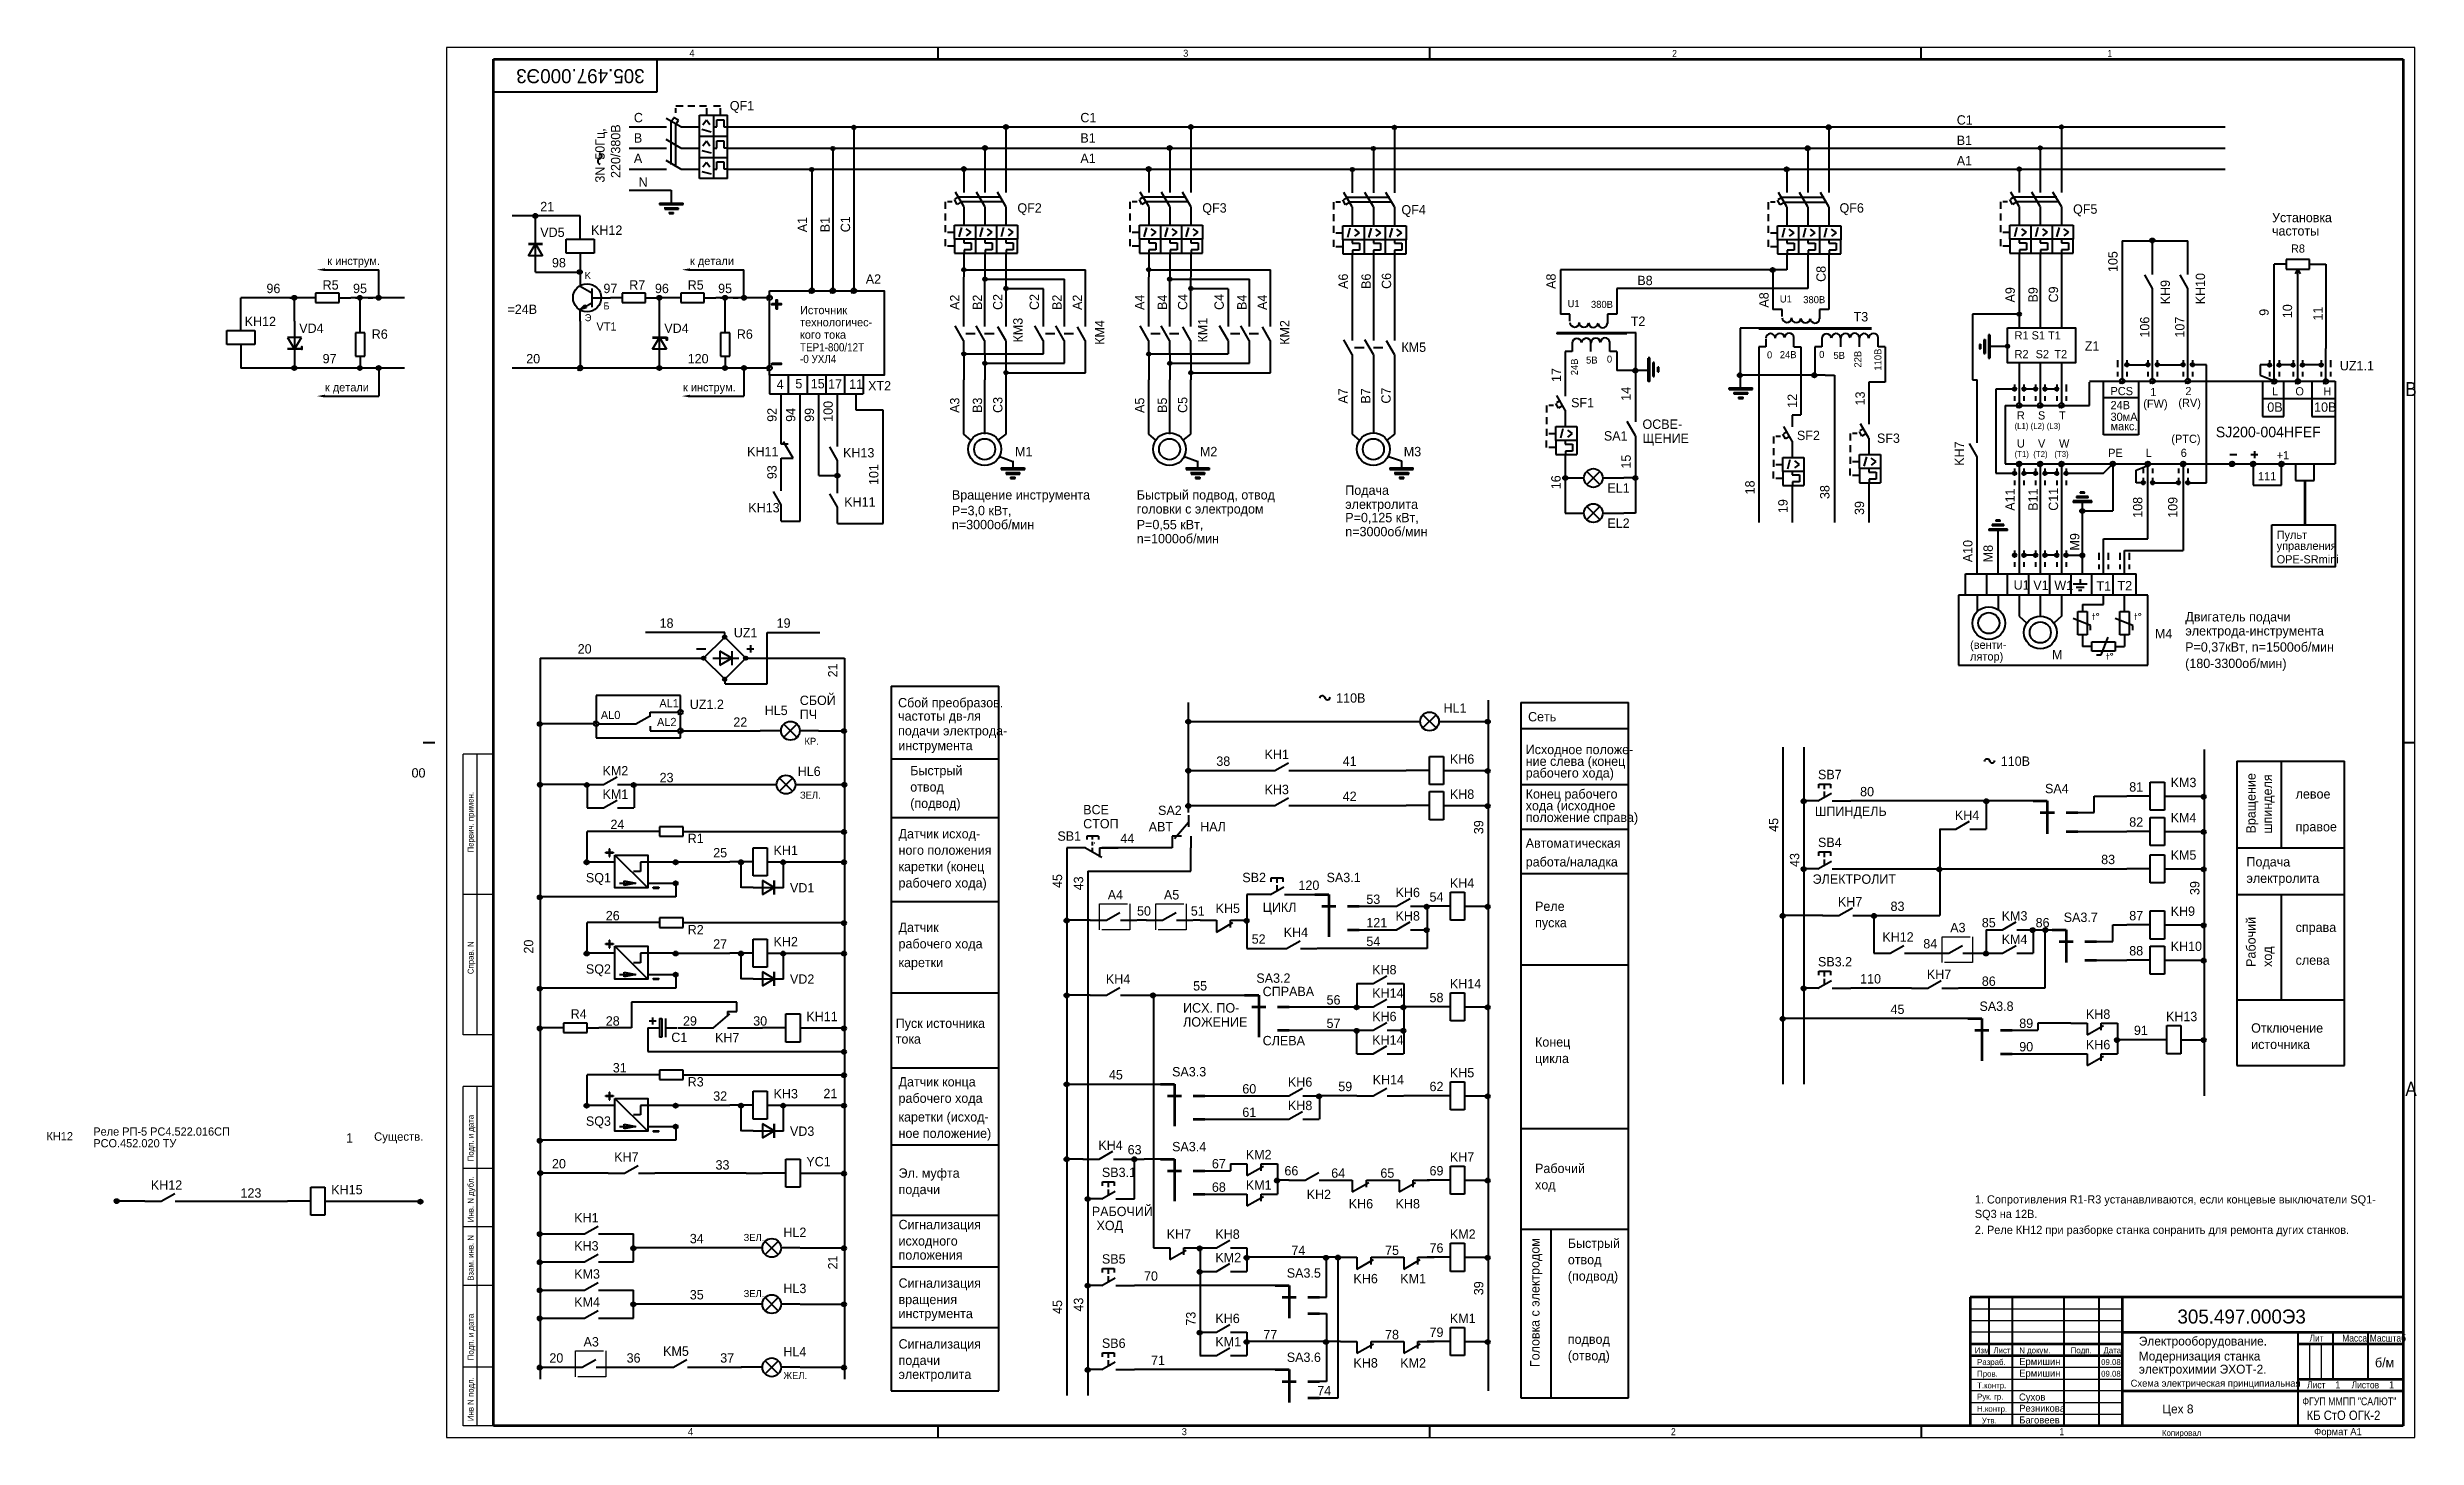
# Model space of a CAD drawing. Header units: millimetres. Extents: x -171 to 3674, y -1112 to 795.
# Drawn here: x -171 to 842, y 0 to 594 of the extents above; entities that cross this region are included whole.
import ezdxf

# ---------------------------------------------------------------- set-up
doc = ezdxf.new("R2010")
doc.units = ezdxf.units.MM
doc.linetypes.add('ACAD_ISO10W100', pattern=[18, 12, -3, 0, -3])
doc.layers.get('0').update_dxf_attribs({"lineweight": 40})
for name, color, linetype, lineweight in [('Слой1', 3, 'Continuous', 30), ('Слой2', 4, 'ACAD_ISO10W100', 25), ('Слой3', 6, 'Continuous', 60), ('Слой3 -060mm', 6, 'Continuous', 60)]:
    doc.layers.add(name, color=color, linetype=linetype, lineweight=lineweight)
doc.styles.get("Standard").update_dxf_attribs({"font": 'cad2win.shx'})

msp = doc.modelspace()

# ---------------------------------------------------------------- texts
for s, height, p in [('4', 3, (103.7, 590)), ('3', 3, (314.7, 590)), ('QF1', 4, (121, 567.1)), ('C', 4, (80, 562)), ('B', 4, (80, 553.3)), ('C1', 4, (270.8, 562)), ('В1', 4, (270.8, 553.3)), ('С1', 4, (645.3, 561)), ('A', 4, (80, 544.6)), ('A1', 4, (270.8, 544.6)), ('А1', 4, (645.3, 543.6)), ('В1', 4, (645.3, 552.3)), ('N', 4, (82, 534.5)), ('21', 4, (40, 524)), ('QF2', 4, (243.9, 523.4)), ('QF3', 4, (322.9, 523.4)), ('QF4', 4, (408, 522.6)), ('QF6', 4, (595.2, 523.4)), ('QF5', 4, (695, 522.9)), ('VD5', 4, (40, 513)), ('KH12', 4, (61.7, 513.9)), ('Установка', 4, (780, 519.3)), ('частоты', 4, (780, 513.6)), ('R8', 3.5, (788.1, 506.3)), ('к инструм.', 3.5, (-51, 501)), ('98', 4, (45, 500)), ('K', 3, (59, 495)), ('к детали', 3.5, (104, 501)), ('A2', 4, (179.1, 493)), ('B8', 4, (508.8, 492.4)), ('96', 4, (-77, 489)), ('R5', 4, (-53, 490.5)), ('95', 4, (-40, 489)), ('97', 4, (67, 489)), ('R7', 4, (78, 490.5)), ('96', 4, (89, 489)), ('R5', 4, (103, 490.5)), ('95', 4, (116, 489)), ('KH12', 4, (-86.3, 474.9)), ('VD4', 4, (-63, 472)), ('=24В', 4, (26, 480.1)), ('Э', 3, (59, 477)), ('VT1', 3.5, (64, 473)), ('Б', 3, (67, 482)), ('VD4', 4, (93, 472)), ('технологичес-', 3.5, (151, 474.8)), ('Источник', 3.5, (151, 480)), ('T2', 4, (506, 475)), ('T3', 4, (601.2, 476.9)), ('R6', 4, (-32, 469.5)), ('R6', 4, (124, 469.5)), ('кого тока', 3.5, (151, 469.5)), ('КМ5', 4, (408, 463.9)), ('R1 S1 T1', 3.5, (670, 469.2)), ('Z1', 4, (700, 464.4)), ('97', 4, (-53, 459)), ('20', 4, (34, 459)), ('120', 4, (103, 459)), ('R2', 3.5, (670, 461.2)), ('S2', 3.5, (679, 461.2)), ('T2', 3.5, (687, 461.2)), ('UZ1.1', 4, (809, 456)), ('к детали', 3.5, (-52, 447)), ('к инструм.', 3.5, (101, 447)), ('4', 4, (141, 448)), ('5', 4, (149, 448.3)), ('15', 4, (155.6, 448.3)), ('17', 4, (163, 448.2)), ('11', 4, (172, 448.1)), ('ХТ2', 4, (180.1, 447.4)), ('РCS', 3.5, (711, 445.4)), ('1', 3.5, (728, 445)), ('2', 3.5, (743, 445.4)), ('L', 3.5, (780, 445.3)), ('О', 3.5, (790, 445.3)), ('Н', 3.5, (802, 445.3)), ('SF1', 4, (480.5, 440.2)), ('R', 3.5, (671, 435)), ('S', 3.5, (680, 435)), ('T', 3.5, (689, 435)), ('24В', 3.5, (711, 439.4)), ('30мА', 3.5, (711, 434.4)), ('(FW)', 3.5, (725, 440)), ('(RV)', 3.5, (740, 440.4)), ('0В', 4, (778, 438.3)), ('10В', 4, (798, 438.3)), ('SA1', 4, (494.5, 426)), ('ОСВЕ-', 4, (511, 431)), ('ЩЕНИЕ', 4, (511, 425)), ('SF2', 4, (577, 426.2)), ('SF3', 4, (611.2, 425)), ('(L1) (L2) (L3)', 2.5, (670, 431)), ('U', 3.5, (671, 423)), ('V', 3.5, (680, 423)), ('W', 3.5, (689, 423)), ('макс.', 3.5, (711, 430.4)), ('(PTC)', 3.5, (737, 425)), ('SJ200-004HFEF', 4.5, (756, 427.4)), ('KH11', 4, (128.4, 419.3)), ('KH13', 4, (169.4, 418.8)), ('М1', 4, (242.9, 419.3)), ('М2', 4, (321.9, 419.3)), ('М3', 4, (409, 419.3)), ('(T1)', 2.5, (670, 419)), ('(T2)', 2.5, (678, 419)), ('(T3)', 2.5, (687, 419)), ('РЕ', 3.5, (710, 419)), ('L', 3.5, (726, 419)), ('6', 3.5, (741, 419)), ('+1', 3.5, (782, 418)), ('Быстрый подвод, отвод', 4, (294.9, 400.8)), ('Подача', 4, (384, 402.8)), ('EL1', 4, (496, 403.7)), ('111', 3.5, (774, 409)), ('KH13', 4, (128.9, 395.3)), ('KH11', 4, (169.9, 397.8)), ('Вращение инструмента', 4, (215.9, 400.8)), ('Р=3,0 кВт,', 4, (215.9, 394.1)), ('головки с электродом', 4, (294.9, 394.8)), ('электролита', 4, (384, 396.8)), ('Р=0,125 кВт,', 4, (384, 391.1)), ('n=3000об/мин', 4, (215.9, 388.1)), ('n=1000об/мин', 4, (294.9, 382.1)), ('Р=0,55 кВт,', 4, (294.9, 388.1)), ('n=3000об/мин', 4, (384, 385.1)), ('EL2', 4, (496, 388.7)), ('Пульт', 3.5, (782, 384)), ('управления', 3.5, (782, 379.3)), ('OPE-SRmini', 3.5, (782, 373.5)), ('U1', 4, (669.6, 362.3)), ('V1', 4, (678, 362.2)), ('W1', 4, (687, 362.1)), ('Т1', 4, (705, 361.9)), ('Т2', 4, (714, 362)), ('18', 4, (91, 346)), ('UZ1', 4, (122.7, 341.9)), ('19', 4, (141, 346)), ('M4', 4, (730, 341.5)), ('Двигатель подачи ', 4, (743, 348.7)), ('электрода-инструмента', 4, (743, 342.7)), ('20', 4, (56, 335)), ('лятор)', 3.5, (651, 332)), ('(венти-', 3.5, (651, 337)), ('M', 4, (686, 332.5)), ('Р=0,37кВт, n=1500об/мин', 4, (742.9, 335.8)), ('(180-3300об/мин)', 4, (742.9, 328.8)), ('AL1', 3.5, (90.9, 312)), ('UZ1.2', 4, (103.9, 311.3)), ('СБОЙ', 4, (150.9, 313)), ('Сбой преобразов.', 4, (192.9, 312)), ('110В', 4, (380.1, 314)), ('AL0', 3.5, (65.9, 307)), ('AL2', 3.5, (89.9, 304)), ('22', 4, (122.5, 303.7)), ('HL5', 4, (135.9, 308.7)), ('ПЧ', 4, (150.9, 307)), ('частоты дв-ля', 4, (192.9, 306.3)), ('HL1', 4, (426, 309.7)), ('Сеть', 4, (462.1, 306)), ('КР.', 3, (152.9, 296)), ('подачи электрода-', 4, (192.9, 300)), ('инструмента', 4, (193, 293.7)), ('KH1', 4, (349.5, 289.9)), ('Исходное положе-', 4, (461.1, 292)), ('00', 4, (-15, 282)), ('KM2', 4, (66.6, 282.9)), ('23', 4, (91, 280)), ('HL6', 4, (150, 282.7)), ('Быстрый', 4, (198.1, 283)), ('38', 4, (328.9, 287)), ('41', 4, (382.9, 287)), ('KH6', 4, (428.7, 287.9)), ('ние слева (конец', 4, (461.1, 287)), ('рабочего хода)', 4, (461.1, 282)), ('SB7', 4, (586, 281.3)), ('110В', 4, (664.1, 287)), ('KM1', 4, (66.6, 272.9)), ('ЗЕЛ.', 3, (151, 273)), ('отвод', 4, (198.1, 276)), ('KH3', 4, (349.5, 274.9)), ('42', 4, (382.9, 272)), ('KH8', 4, (428.7, 272.9)), ('Конец рабочего', 4, (461.1, 273)), ('80', 4, (604, 274)), ('SA4', 4, (683, 275.3)), ('81', 4, (719, 276)), ('KM3', 4, (736.7, 277.9)), ('левое', 4, (790.1, 273)), ('24', 4, (70, 260)), ('(подвод)', 4, (198.1, 269)), ('СТОП', 4, (272, 260.3)), ('ВСЕ', 4, (272, 266.3)), ('SA2', 4, (304, 266)), ('хода (исходное', 4, (461.1, 268)), ('положение справа)', 4, (461.1, 263)), ('ШПИНДЕЛЬ', 4, (584.7, 265.6)), ('KH4', 4, (644.5, 263.9)), ('82', 4, (719, 261)), ('KM4', 4, (736.7, 262.9)), ('R1', 4, (103, 254)), ('Датчик исход-', 4, (193.1, 256)), ('SB1', 4, (261, 255)), ('44', 4, (287.9, 254)), ('ABT', 4, (300, 259)), ('НАЛ', 4, (322, 259)), ('Автоматическая', 4, (461.1, 252)), ('SB4', 4, (586, 252.3)), ('правое', 4, (790.1, 259)), ('25', 4, (113.9, 247.9)), ('KH1', 4, (139.7, 248.9)), ('ного положения ', 4, (193.1, 249)), ('каретки (конец', 4, (193.1, 242)), ('работа/наладка', 4, (461.1, 244)), ('83', 4, (707, 245)), ('KM5', 4, (736.7, 246.9)), ('Подача', 4, (769.1, 244)), ('SQ1', 4, (59.5, 237.2)), ('VD1', 4, (146.7, 232.9)), ('рабочего хода)', 4, (193.1, 235)), ('A4', 4, (282.5, 229.9)), ('A5', 4, (306.5, 229.9)), ('SB2', 4, (340, 237.3)), ('120', 4, (364, 234)), ('SA3.1', 4, (376, 237.3)), ('KH6', 4, (405.5, 230.9)), ('54', 4, (420, 229)), ('KH4', 4, (428.7, 234.9)), ('ЭЛЕКТРОЛИТ', 4, (583.7, 236.6)), ('электролита', 4, (769.1, 237)), ('26', 4, (68, 221)), ('50', 4, (295, 223)), ('51', 4, (318, 223)), ('KH5', 4, (328.6, 224.1)), ('ЦИКЛ', 4, (348.7, 224.6)), ('53', 4, (393, 228)), ('KH8', 4, (405.5, 220.9)), ('Реле', 4, (465.1, 225)), ('KH7', 4, (594.5, 226.9)), ('83', 4, (617, 225)), ('KM3', 4, (664.5, 220.9)), ('SA3.7', 4, (691, 220.3)), ('87', 4, (719, 221)), ('KH9', 4, (736.7, 222.9)), ('R2', 4, (103, 215)), ('27', 4, (113.9, 208.9)), ('KH2', 4, (139.7, 209.9)), ('Датчик', 4, (193.1, 216)), ('рабочего хода', 4, (193.1, 209)), ('52', 4, (344, 211)), ('KH4', 4, (357.7, 213.9)), ('54', 4, (393, 210)), ('121', 4, (393, 218)), ('пуска', 4, (465.1, 218)), ('KH12', 4, (613.5, 211.9)), ('84', 4, (631, 209)), ('A3', 4, (642.5, 215.9)), ('85', 4, (656, 218)), ('KM4', 4, (664.5, 210.9)), ('86', 4, (679, 218)), ('справа', 4, (790.1, 216)), ('каретки', 4, (193.1, 201)), ('SB3.2', 4, (586, 201.3)), ('88', 4, (719, 206)), ('KH10', 4, (736.7, 207.9)), ('слева', 4, (790.1, 202)), ('SQ2', 4, (59.5, 198.2)), ('VD2', 4, (146.7, 193.9)), ('KH4', 4, (281.7, 193.9)), ('55', 4, (319, 191)), ('SA3.2', 4, (346, 194.3)), ('СПРАВА', 4, (348.7, 188.6)), ('KH8', 4, (395.5, 197.9)), ('KH14', 4, (428.7, 191.9)), ('110', 4, (604, 194)), ('KH7', 4, (632.5, 195.9)), ('86', 4, (656, 193)), ('R4', 4, (53, 179)), ('ИСХ. ПО-', 4, (314.7, 181.6)), ('56', 4, (376, 185)), ('KH14', 4, (395.5, 187.9)), ('58', 4, (420, 186)), ('45', 4, (617, 181)), ('SA3.8', 4, (655, 182.3)), ('KH8', 4, (700.5, 178.9)), ('28', 4, (68, 176)), ('C1', 4, (96, 169)), ('29', 4, (101, 176)), ('KH7', 4, (114.7, 168.9)), ('30', 4, (131, 176)), ('KH11', 4, (153.7, 177.9)), ('Пуск источника', 4, (191.9, 175)), ('ЛОЖЕНИЕ', 4, (314.7, 175.6)), ('57', 4, (376, 175)), ('KH6', 4, (395.5, 177.9)), ('89', 4, (672, 175)), ('91', 4, (721, 172)), ('KH13', 4, (734.7, 177.9)), ('Отключение', 4, (771.1, 173)), ('тока', 4, (191.9, 168.3)), ('СЛЕВА', 4, (348.7, 167.6)), ('KH14', 4, (395.5, 167.9)), ('цикла', 4, (465.1, 160)), ('Конец', 4, (465.1, 167)), ('90', 4, (672, 165)), ('KH6', 4, (700.5, 165.9)), ('источника', 4, (771.1, 166)), ('31', 4, (71, 156)), ('R3', 4, (103, 150)), ('Датчик конца', 4, (193.1, 150)), ('45', 4, (283, 153)), ('SA3.3', 4, (310, 154.3)), ('KH6', 4, (359.5, 149.9)), ('59', 4, (381, 148)), ('KH14', 4, (395.7, 150.9)), ('62', 4, (420, 148)), ('KH5', 4, (428.7, 153.9)), ('32', 4, (113.9, 143.9)), ('KH3', 4, (139.7, 144.9)), ('21', 4, (161, 145)), ('рабочего хода', 4, (193.1, 143)), ('60', 4, (340, 147)), ('KH8', 4, (359.5, 139.9)), ('Реле РП-5 РС4.522.016СП', 3.5, (-151, 129)), ('SQ3', 4, (59.5, 133.2)), ('VD3', 4, (146.7, 128.9)), ('каретки (исход-', 4, (193.1, 135)), ('ное положение)', 4, (193.1, 128)), ('61', 4, (340, 137)), ('КH12', 3.5, (-171, 127)), ('РСО.452.020 ТУ', 3.5, (-151, 124)), ('1', 4, (-43, 126)), ('Существ.', 3.6, (-31, 126.8)), ('KH7', 4, (71.6, 117.9)), ('KH4', 4, (278.5, 122.9)), ('63', 4, (291, 121)), ('SA3.4', 4, (310, 122.3)), ('KM2', 4, (341.5, 118.9)), ('KH7', 4, (428.7, 117.9)), ('20', 4, (45, 115)), ('33', 4, (114.9, 114.5)), ('YС1', 4, (153.7, 115.9)), ('Эл. муфта', 4, (193.1, 111)), ('SB3.1', 4, (280, 111.3)), ('67', 4, (327, 115)), ('66', 4, (358, 112)), ('64', 4, (378, 111)), ('65', 4, (399, 111)), ('69', 4, (420, 112)), ('Рабочий', 4, (465.1, 113)), ('KH12', 4, (-126.4, 105.9)), ('123', 4, (-88.1, 102.5)), ('KH15', 4, (-49.3, 103.9)), ('подачи', 4, (193.1, 104)), ('68', 4, (327, 105)), ('KM1', 4, (341.5, 105.9)), ('KH2', 4, (367.5, 101.9)), ('KH6', 4, (385.5, 97.9)), ('KH8', 4, (405.5, 97.9)), ('ход', 4, (465.1, 106)), ('1. Сопротивления R1-R3 устанавливаются, если концевые выключатели SQ1-', 3.5, (653, 100)), ('KH1', 4, (54.5, 91.9)), ('Сигнализация', 4, (193.1, 89)), ('РАБОЧИЙ', 4, (275.7, 94.6)), ('ХОД', 4, (277.7, 88.6)), ('SQ3 на 12В.', 3.5, (653, 93.8)), ('KH3', 4, (54.5, 79.9)), ('34', 4, (103.9, 83)), ('ЗЕЛ.', 3, (126.9, 84)), ('HL2', 4, (143.9, 85.7)), ('исходного', 4, (193.1, 82)), ('KH7', 4, (307.7, 84.9)), ('KH8', 4, (328.5, 84.9)), ('74', 4, (361, 78)), ('75', 4, (401, 78)), ('76', 4, (420, 79)), ('KM2', 4, (428.7, 84.9)), ('Быстрый', 4, (479.1, 81)), ('2. Реле КН12 при разборке станка сонранить для ремонта дугих станков.', 3.5, (653, 87)), ('KM3', 4, (54.5, 67.9)), ('положения', 4, (193.1, 76)), ('SB5', 4, (280, 74.3)), ('70', 4, (298, 67)), ('KM2', 4, (328.5, 74.9)), ('SA3.5', 4, (359, 68.3)), ('отвод', 4, (479.1, 74)), ('(подвод)', 4, (479.1, 67)), ('35', 4, (103.9, 59)), ('ЗЕЛ.', 3, (126.9, 60)), ('HL3', 4, (143.9, 61.7)), ('Сигнализация', 4, (193.1, 64)), ('KH6', 4, (387.5, 65.9)), ('KM1', 4, (407.5, 65.9)), ('KM4', 4, (54.5, 55.9)), ('вращения', 4, (193.1, 57)), ('инструмента', 4, (193.1, 51)), ('KH6', 4, (328.5, 48.9)), ('KM1', 4, (428.7, 48.9)), ('305.497.000Э3', 6, (739.6, 48.7)), ('A3', 4, (58.5, 38.9)), ('Сигнализация', 4, (193.1, 38)), ('SB6', 4, (280, 38.3)), ('KM1', 4, (328.5, 38.9)), ('77', 4, (349, 42)), ('78', 4, (401, 42)), ('79', 4, (420, 43)), ('подвод', 4, (479.1, 40)), ('Электрооборудование.', 3.8, (723.1, 39.3)), ('20', 4, (43.9, 32)), ('36', 4, (76.9, 32)), ('KM5', 4, (92.5, 34.9)), ('37', 4, (116.9, 32)), ('HL4', 4, (143.9, 34.7)), ('подачи', 4, (193.1, 31)), ('71', 4, (301, 31)), ('SA3.6', 4, (359, 32.3)), ('KH8', 4, (387.5, 29.9)), ('KM2', 4, (407.5, 29.9)), ('(отвод)', 4, (479.1, 33)), ('электрохимии ЭХОТ-2.', 3.8, (723.1, 27.3)), ('Модернизация станка', 3.8, (723.1, 32.9)), ('б/м', 4, (824, 30)), ('ЖЕЛ.', 3, (143.9, 25)), ('электролита', 4, (193.1, 25)), ('74', 4, (372, 18)), ('1', 3, (807, 21)), ('1', 3, (830, 21)), ('Цех 8', 3.8, (733.1, 10.3)), ('4', 3, (103.1, 1)), ('3', 3, (314.1, 1))]:
    msp.add_text(s, height=height).set_placement(p)
at = {"width": 0.9}
for s, height, p in [('2', 3, (523.7, 589.9)), ('1', 3, (709.7, 589.9)), ('ТЕР1-800/12Т', 3.5, (151, 464.1)), ('-0 УХЛ4', 3.5, (151, 459.1)), ('В', 6, (837, 445)), ('А', 6, (837, 146)), ('2', 3, (523.2, 1)), ('1', 3, (689.2, 1))]:
    msp.add_text(s, height=height, dxfattribs=at).set_placement(p)
for s, height, rotation, p in [('305.497.000Э3', 6, 180, (84.6, 584.7)), ('3N  50Гц,', 4, 90, (67.5, 536.2)), ('220/380B', 4, 90, (74.2, 538.2)), ('А1', 4, 90, (154, 515)), ('В1', 4, 90, (163.7, 515)), ('С1', 4, 90, (172.4, 515)), ('105', 4, 90, (714, 498)), ('A6', 4, 90, (385.1, 490.8)), ('B6', 4, 90, (394.9, 490.8)), ('C6', 4, 90, (403.6, 490.8)), ('A8', 4, 90, (473.9, 490.8)), ('С8', 4, 90, (589.3, 493.8)), ('KH10', 4, 90, (751.4, 484.2)), ('А2', 4, 90, (219.1, 481.8)), ('В2', 4, 90, (228.8, 481.8)), ('С2', 4, 90, (237.5, 481.8)), ('C2', 4, 90, (253.1, 481.8)), ('B2', 4, 90, (262.8, 481.8)), ('A2', 4, 90, (271.5, 481.8)), ('А4', 4, 90, (298.1, 481.8)), ('В4', 4, 90, (307.8, 481.8)), ('С4', 4, 90, (316.5, 481.8)), ('C4', 4, 90, (332.1, 481.8)), ('B4', 4, 90, (341.8, 481.8)), ('A4', 4, 90, (350.5, 481.8)), ('A8', 4, 90, (564.9, 482.8)), ('A9', 4, 90, (670.1, 485)), ('B9', 4, 90, (679.9, 485)), ('C9', 4, 90, (688.6, 485)), ('KH9', 4, 90, (736.4, 484.2)), ('КМ3', 4, 90, (246.1, 467.9)), ('КМ4', 4, 90, (281.1, 466.9)), ('КМ1', 4, 90, (325.1, 467.9)), ('КМ2', 4, 90, (360.1, 466.9)), ('106', 4, 90, (727.6, 470)), ('107', 4, 90, (742.6, 470)), ('9', 4, 90, (778.6, 479.3)), ('10', 4, 90, (788.6, 478.3)), ('11', 4, 90, (801.6, 477.3)), ('17', 4, 90, (476.2, 451)), ('A7', 4, 90, (385, 441.8)), ('B7', 4, 90, (394.7, 441.8)), ('C7', 4, 90, (403.4, 441.8)), ('14', 4, 90, (505.9, 443)), ('12', 4, 90, (577, 440)), ('13', 4, 90, (606, 441)), ('92', 4, 90, (141, 434)), ('94', 4, 90, (149, 434)), ('99', 4, 90, (157, 434)), ('100', 4, 90, (165, 434)), ('А3', 4, 90, (219.1, 437.8)), ('В3', 4, 90, (228.8, 437.8)), ('С3', 4, 90, (237.5, 437.8)), ('А5', 4, 90, (298.1, 437.8)), ('В5', 4, 90, (307.8, 437.8)), ('С5', 4, 90, (316.5, 437.8)), ('KH7', 4, 90, (648.4, 415.2)), ('93', 4, 90, (141, 409.5)), ('101', 4, 90, (184.5, 407)), ('15', 4, 90, (506, 414)), ('16', 4, 90, (476, 405.2)), ('18', 4, 90, (558.9, 403)), ('38', 4, 90, (590.9, 401)), ('A11', 4, 90, (670.1, 396)), ('B11', 4, 90, (679.9, 396)), ('C11', 4, 90, (688.6, 396)), ('19', 4, 90, (573, 395)), ('39', 4, 90, (605.7, 394.2)), ('108', 4, 90, (724.6, 393)), ('109', 4, 90, (739.6, 393)), ('М9', 4, 90, (697.7, 379)), ('A10', 4, 90, (652, 374)), ('М8', 4, 90, (660.7, 374)), ('21', 4, 90, (167, 324.8)), ('Вращение', 4, 90, (773, 258.1)), ('шпинделя', 4, 90, (780, 258.1)), ('39', 4, 90, (443, 257.8)), ('45', 4, 90, (569, 258.8)), ('43', 4, 90, (578, 243.8)), ('45', 4, 90, (263, 234.8)), ('43', 4, 90, (272, 233.8)), ('39', 4, 90, (749, 231.8)), ('Рабочий', 4, 90, (773, 201.1)), ('20', 4, 90, (37, 206.8)), ('ход', 4, 90, (780, 201.1)), ('Головка с электродом', 4, 90, (467, 30.1)), ('21', 4, 90, (167, 71.8)), ('39', 4, 90, (443, 60.8)), ('45', 4, 90, (263, 52.8)), ('43', 4, 90, (272, 53.8)), ('73', 4, 90, (320, 47.8))]:
    msp.add_text(s, height=height, rotation=rotation).set_placement(p)
at = {"color": 0}
for s, height, width, p in [('ФГУП ММПП "САЛЮТ"', 3.3, 0.85, (793, 13.8)), ('КБ СтО ОГК-2', 4, 0.9, (794.8, 7.5))]:
    msp.add_text(s, height=height, dxfattribs=dict(at, width=width)).set_placement(p)
at = {"char_height": 3, "width": 5, "attachment_point": 1}
for insert in [(703, 352.3), (721, 352.3), (709, 335.3)]:
    msp.add_mtext('{\\Fromanc.shx;t°}', dxfattribs=dict(at, insert=insert))
at = {"layer": 'Слой1'}
for s, height, p in [('U1', 3, (479, 483)), ('U1', 3, (569.7, 485)), ('380B', 3, (579.7, 484.7)), ('380B', 3, (489, 482.7)), ('5B', 3, (486.9, 458.9)), ('0', 3, (495.8, 459.3)), ('0', 3, (564.2, 461.1)), ('24В', 3, (569.7, 461.2)), ('0', 3, (586.5, 461.3)), ('5B', 3, (592.6, 460.9)), ('Изм', 2.5, (653, 36)), ('Разраб.', 2.5, (654, 31)), ('Лист', 2.5, (661, 36)), ('N докум.', 2.5, (672, 36)), ('Ермишин', 3, (672, 31)), ('Подп.', 2.5, (694, 36)), ('09.08', 2.5, (707, 31)), ('Дата', 2.5, (708, 36)), ('Т.контр.', 2.5, (654, 21)), ('Пров.', 2.5, (654, 26)), ('Ермишин', 3, (672, 26)), ('09.08', 2.5, (707, 26)), ('Схема электрическая принципиальная', 3, (719.6, 21.7)), ('Рук. гр.', 2.5, (654, 16.2)), ('Н.контр.', 2.5, (654, 11)), ('Сухов', 3, (671.9, 15.8)), ('Резникова', 3, (672, 11)), ('Утв.', 2.5, (656, 6)), ('Баговеев', 3, (672, 6)), ('Копировал', 2.5, (733, 0.7)), ('Формат А1', 3, (798, 1))]:
    msp.add_text(s, height=height, dxfattribs=at).set_placement(p)
for s, height, p in [('24B', 3, (483.4, 453.9)), ('22B', 3, (604.5, 457.2)), ('110В', 3, (613.1, 455.9)), ('Первич. примен.', 2.5, (11.5, 250)), ('Справ. N', 2.5, (11.5, 198)), ('Подп. и дата', 2.5, (11.5, 118)), ('Инв. N дубл.', 2.5, (11.5, 92)), ('Взам. инв. N', 2.5, (11.5, 67)), ('Подп. и дата', 2.5, (11.5, 33)), ('Инв N подл.', 2.5, (11.5, 7))]:
    msp.add_text(s, height=height, rotation=90, dxfattribs=at).set_placement(p)
at = {"layer": 'Слой1', "width": 0.9}
for s, p in [('Лит', (796, 41)), ('Масса', (810, 41)), ('Масштаб', (821.8, 41)), ('Лист', (795, 21)), ('Листов', (814, 21))]:
    msp.add_text(s, height=3, dxfattribs=at).set_placement(p)

# ---------------------------------------------------------------- blocks, each defined once
blk = doc.blocks.new('реле')
for p, q in [((10, 0), (0, 0)), ((10, 6), (16, 6)), ((10, -6), (10, 6)), ((16, 6), (16, -6)), ((16, 0), (26, 0)), ((16, -6), (10, -6))]:
    blk.add_line(p, q)
blk = doc.blocks.new('Точка')
for radius in [0.9, 0.6, 0.3]:
    blk.add_circle((-0.1, -0.1), radius)
blk = doc.blocks.new('контакт замыкающ')
for p, q in [((0, 0), (7, 0)), ((7, 0), (12.8, 3.3)), ((13, 0), (20, 0))]:
    blk.add_line(p, q)
blk = doc.blocks.new('сопротив')
for p, q in [((5, 0), (0, 0)), ((15, 2), (5, 2)), ((5, 2), (5, -2)), ((15, -2), (15, 2)), ((15, 0), (20, 0)), ((5, -2), (15, -2))]:
    blk.add_line(p, q)
blk = doc.blocks.new('диод')
for p, q in [((19, 0), (0, 0)), ((12, 3), (7, 0)), ((7, -3), (7, 3)), ((7, 0), (12, -3)), ((7.2, -3), (7.2, 3)), ((12, -3), (12, 3))]:
    blk.add_line(p, q)
blk = doc.blocks.new('Автзащ 3ф')
for p, q in [((18, 18), (18, -10)), ((0, 0), (0, -10)), ((9, 9), (9, -10)), ((0, -16), (-3.6, -9.8)), ((9, -16), (5.4, -9.8)), ((18, -16), (14.4, -9.8)), ((-8, -14), (-8, -17)), ((-8, -19), (-8, -22)), ((-5, -14), (-7, -14)), ((-2.9, -15.1), (-4, -13)), ((-2.3, -12), (-3.8, -12.9)), ((-1.1, -14), (-2.9, -15.1)), ((16, -12), (-2, -12)), ((17, -14), (-1, -14)), ((0, -16), (0, -24)), ((9, -16), (9, -24)), ((18, -16), (18, -24)), ((-8, -24), (-8, -27)), ((-8, -30), (-8, -33)), ((-7, -27), (-4, -27)), ((-4, -24), (23, -24)), ((-4, -30), (-4, -24)), ((-4, -30), (-4, -36)), ((23, -30), (-4, -30)), ((-1, -25), (-2.1, -29)), ((0, -30), (0, -31.5)), ((0.9, -25.5), (3, -27)), ((3, -27), (1, -28.5)), ((5, -24), (5, -30)), ((5, -30), (5, -36)), ((8, -25), (6.9, -29)), ((9, -30), (9, -31.5)), ((9.9, -25.5), (12, -27)), ((12, -27), (10, -28.5)), ((14, -24), (14, -30)), ((14, -30), (14, -36)), ((17, -25), (15.9, -29)), ((18, -30), (18, -31.5)), ((18.9, -25.5), (21, -27)), ((21, -27), (19, -28.5)), ((23, -24), (23, -30)), ((23, -36), (23, -30)), ((-4, -33), (-7, -33)), ((-4, -36), (23, -36)), ((0, -31.5), (3.1, -31.5)), ((0, -36), (0, -46)), ((3.1, -34.5), (0.1, -34.5)), ((0.1, -34.5), (0.1, -36)), ((3.1, -31.5), (3.1, -34.5)), ((9, -31.5), (12.1, -31.5)), ((9, -36), (9, -46)), ((12.1, -34.5), (9.1, -34.5)), ((9.1, -34.5), (9.1, -36)), ((12.1, -31.5), (12.1, -34.5)), ((18, -31.5), (21.1, -31.5)), ((18, -36), (18, -46)), ((21.1, -34.5), (18.1, -34.5)), ((18.1, -34.5), (18.1, -36)), ((21.1, -31.5), (21.1, -34.5))]:
    blk.add_line(p, q)
for p in [(18.1, 18.1), (0.1, 0.1), (9.1, 9.1)]:
    blk.add_blockref('Точка', p)
blk = doc.blocks.new('автзащ')
for p, q in [((18, 18), (18, -10)), ((0, 0), (0, -10)), ((9, 9), (9, -10)), ((0, -16), (-3.6, -9.8)), ((9, -16), (5.4, -9.8)), ((18, -16), (14.4, -9.8)), ((-8, -14), (-8, -17)), ((-8, -19), (-8, -22)), ((-5, -14), (-7, -14)), ((-2.9, -15.1), (-4, -13)), ((-2.3, -12), (-3.8, -12.9)), ((-1.1, -14), (-2.9, -15.1)), ((16, -12), (-2, -12)), ((17, -14), (-1, -14)), ((0, -16), (0, -24)), ((9, -16), (9, -24)), ((18, -16), (18, -24)), ((-8, -24), (-8, -27)), ((-8, -30), (-8, -33)), ((-7, -27), (-4, -27)), ((-4, -24), (23, -24)), ((-4, -30), (-4, -24)), ((23, -30), (-4, -30)), ((-4, -30), (-4, -36)), ((-1, -25), (-2.1, -29)), ((0, -30), (0, -31.5)), ((0.9, -25.5), (3, -27)), ((3, -27), (1, -28.5)), ((5, -24), (5, -30)), ((5, -30), (5, -36)), ((8, -25), (6.9, -29)), ((9, -30), (9, -31.5)), ((9.9, -25.5), (12, -27)), ((12, -27), (10, -28.5)), ((14, -24), (14, -30)), ((14, -30), (14, -36)), ((17, -25), (15.9, -29)), ((18, -30), (18, -31.5)), ((18.9, -25.5), (21, -27)), ((21, -27), (19, -28.5)), ((23, -24), (23, -30)), ((23, -36), (23, -30)), ((-4, -33), (-7, -33)), ((-4, -36), (23, -36)), ((0, -31.5), (3.1, -31.5)), ((0, -36), (0, -46)), ((3.1, -34.5), (0.1, -34.5)), ((0.1, -34.5), (0.1, -36)), ((3.1, -31.5), (3.1, -34.5)), ((9, -31.5), (12.1, -31.5)), ((9, -36), (9, -46)), ((12.1, -34.5), (9.1, -34.5)), ((9.1, -34.5), (9.1, -36)), ((12.1, -31.5), (12.1, -34.5)), ((18, -31.5), (21.1, -31.5)), ((18, -36), (18, -46)), ((21.1, -34.5), (18.1, -34.5)), ((18.1, -34.5), (18.1, -36)), ((21.1, -31.5), (21.1, -34.5))]:
    blk.add_line(p, q)
for centre, radius in [((18, 18), 0.761), ((18, 18), 0.49), ((0, 0), 0.761), ((0, 0), 0.49), ((9, 9), 0.761), ((9, 9), 0.49)]:
    blk.add_circle(centre, radius)
blk = doc.blocks.new('авт защ-верт-теп-элмаг')
for p, q in [((0, 0.8), (0, -4.2)), ((-8, -8.2), (-8, -11.2)), ((-5, -8.2), (-7, -8.2)), ((-2.9, -9.3), (-4, -7.3)), ((-2.3, -6.2), (-3.8, -7.1)), ((0, -10.2), (-3.6, -4)), ((-1.1, -8.2), (-2.9, -9.3)), ((-8, -13.2), (-8, -16.2)), ((-8, -18.2), (-8, -21.2)), ((-7, -20.2), (-4, -20.2)), ((-4, -17.2), (5, -17.2)), ((-4, -23.2), (-4, -17.2)), ((-1, -18.2), (-2.1, -22.2)), ((0, -10.2), (0, -17.2)), ((0.9, -18.7), (3, -20.2)), ((3, -20.2), (1, -21.7)), ((5, -17.2), (5, -23.2)), ((-8, -26.2), (-8, -23.2)), ((-4, -26.2), (-7, -26.2)), ((-4, -23.2), (-4, -29.2)), ((5, -23.2), (-4, -23.2)), ((-4, -29.2), (5, -29.2)), ((0, -23.2), (0, -24.7)), ((0, -24.7), (3.1, -24.7)), ((0, -29.2), (0, -34.2)), ((0.1, -27.7), (0.1, -29.2)), ((3.1, -27.7), (0.1, -27.7)), ((3.1, -24.7), (3.1, -27.7)), ((5, -23.2), (5, -29.2))]:
    blk.add_line(p, q)
blk = doc.blocks.new('ЛАМПА')
for p, q in [((0, 0), (8, 0)), ((14.8, -2.8), (9.2, 2.8)), ((14.8, 2.8), (9.2, -2.8)), ((9.2, 2.8), (9.2, 2.8)), ((16, 0), (25, 0))]:
    blk.add_line(p, q)
blk.add_circle((12, 0), 4)
blk = doc.blocks.new('диод корот')
for p, q in [((13, 0), (0, 0)), ((9, 3), (4, 0)), ((4, -3), (4, 3)), ((4, 0), (9, -3)), ((4.2, -3), (4.2, 3)), ((9, -3), (9, 3))]:
    blk.add_line(p, q)
blk = doc.blocks.new('Конденс электрол поляр')
for p, q in [((0.5, 3), (3.5, 3)), ((2, 4.5), (2, 1.5)), ((5, 4), (5, -4)), ((5, 4), (6, 4)), ((5, 4), (5, 4)), ((5, 4), (5, 4)), ((6, 4), (6, -4)), ((7.5, 4), (7.5, -4)), ((0, 0), (5, 0)), ((6, -4), (5, -4)), ((7.5, 0), (12.5, 0))]:
    blk.add_line(p, q)
blk = doc.blocks.new('контакт размыкающ')
for p, q in [((0, 0), (7, 0)), ((7, 0), (7, -5)), ((13, 0), (20, 0)), ((13, -3), (13, 0)), ((7, -5), (14, -1))]:
    blk.add_line(p, q)
blk = doc.blocks.new('кнопка-пуск')
for p, q in [((7, 0), (12.7, 3.3)), ((7.3, 7.2), (12.3, 7.2)), ((7.3, 5.5), (7.3, 7.2)), ((9.7, 7), (9.7, 5)), ((9.7, 4), (9.7, 1.6)), ((10.7, 2.1), (10.8, 2.1)), ((12.3, 7.2), (12.3, 5.5)), ((7, 0), (0, 0)), ((13, 0), (21, 0))]:
    blk.add_line(p, q)

# ---------------------------------------------------------------- linework, layer by layer
for p, q in [((90, 575), (90, 589)), ((210.1, 589), (210.1, 594)), ((420.1, 589), (420.1, 594)), ((630.1, 589), (630.1, 594)), ((20, 575), (90, 575)), ((98, 569), (101, 569)), ((98, 566), (98, 568)), ((103, 569), (106, 569)), ((108, 569), (111, 569)), ((111, 568), (111, 565)), ((114, 569), (117, 569)), ((117, 565), (117, 568)), ((78, 560), (94, 560)), ((100, 560), (93.8, 563.6)), ((96, 562.3), (96.9, 563.8)), ((96, 544), (96, 562.3)), ((99.1, 562.9), (97, 564)), ((98, 561.1), (99.1, 562.9)), ((98, 543), (98, 561.1)), ((100, 560), (108.1, 560)), ((108, 538), (108, 565)), ((108, 565), (120, 565)), ((109, 559), (113, 557.9)), ((109.5, 560.9), (111, 563)), ((111, 563), (112.5, 561)), ((114, 565), (114, 538)), ((114, 560), (115.5, 560)), ((115.5, 563.1), (118.5, 563.1)), ((115.5, 560), (115.5, 563.1)), ((118.5, 563.1), (118.5, 560.1)), ((118.5, 560.1), (120, 560.1)), ((120, 538), (120, 565)), ((120, 560), (130, 560)), ((130, 560), (362.5, 560)), ((174, 559.8), (174, 490)), ((362.5, 560), (610, 560)), ((590.7, 560), (590.7, 532)), ((610, 560), (760, 560)), ((78, 551), (94, 551)), ((100, 551), (93.8, 554.6)), ((100, 551), (108, 551)), ((108, 556), (120, 556)), ((108, 547), (120, 547)), ((109, 550), (113, 548.9)), ((109.5, 551.9), (111, 554)), ((111, 554), (112.5, 552)), ((114, 551), (115.5, 551)), ((115.5, 554.1), (118.5, 554.1)), ((115.5, 551), (115.5, 554.1)), ((118.5, 554.1), (118.5, 551.1)), ((118.5, 551.1), (120, 551.1)), ((120, 551), (130, 551)), ((130, 551), (362.5, 551)), ((165, 550.8), (165, 490)), ((362.5, 551), (610, 551)), ((581.7, 551), (581.7, 532)), ((610, 551), (760, 551)), ((78, 542), (94, 542)), ((100, 542), (93.8, 545.6)), ((100, 542), (108, 542)), ((120, 538), (108, 538)), ((109, 541), (113, 539.9)), ((109.5, 542.9), (111, 545)), ((111, 545), (112.5, 543)), ((114, 542), (115.5, 542)), ((115.5, 545.1), (118.5, 545.1)), ((115.5, 542), (115.5, 545.1)), ((118.5, 545.1), (118.5, 542.1)), ((118.5, 542.1), (120, 542.1)), ((120, 542), (130, 542)), ((130, 542), (362.5, 542)), ((156, 541.8), (156, 490)), ((362.5, 542), (610, 542)), ((572.7, 541.5), (572.7, 532)), ((610, 542), (760, 542)), ((78, 533), (96, 533)), ((91, 527.5), (101, 527.5)), ((91, 527.5), (91, 526.8)), ((91, 526.8), (101, 526.8)), ((96, 533), (96, 527)), ((101, 526.8), (101, 527.5)), ((564.7, 527.8), (564.7, 524.8)), ((567.7, 527.8), (565.7, 527.8)), ((569.9, 526.7), (568.7, 528.7)), ((570.5, 529.8), (568.9, 528.9)), ((572.7, 525.8), (569.1, 532)), ((571.7, 527.7), (569.9, 526.7)), ((588.7, 529.8), (570.7, 529.8)), ((589.7, 527.7), (571.7, 527.7)), ((581.7, 525.8), (578.1, 532)), ((590.7, 525.8), (587.1, 532)), ((57, 522), (28, 522)), ((38, 517), (38, 522)), ((93, 525.5), (99, 525.5)), ((93.2, 525.5), (93.2, 524.9)), ((93.2, 524.9), (99.1, 524.9)), ((95, 523.5), (97, 523.5)), ((95.1, 523.5), (95.1, 523)), ((95.1, 523), (97, 523)), ((97, 523), (97, 523.5)), ((99.1, 524.9), (99.1, 525.5)), ((564.7, 522.8), (564.7, 519.8)), ((564.7, 517.8), (564.7, 514.8)), ((568.7, 517.8), (595.7, 517.8)), ((568.7, 511.8), (568.7, 517.8)), ((571.7, 516.8), (570.7, 512.8)), ((572.7, 525.8), (572.7, 517.8)), ((577.7, 517.8), (577.7, 511.8)), ((580.7, 516.8), (579.7, 512.8)), ((581.7, 525.8), (581.7, 517.8)), ((586.7, 517.8), (586.7, 511.8)), ((589.7, 516.8), (588.7, 512.8)), ((590.7, 525.8), (590.7, 517.8)), ((595.7, 517.8), (595.7, 511.8)), ((564.7, 511.8), (564.7, 508.8)), ((565.7, 514.8), (568.7, 514.8)), ((568.7, 508.8), (565.7, 508.8)), ((595.7, 511.8), (568.7, 511.8)), ((568.7, 511.8), (568.7, 505.8)), ((572.7, 511.8), (572.7, 510.3)), ((572.7, 510.3), (575.8, 510.3)), ((572.8, 507.3), (572.8, 505.8)), ((575.8, 507.3), (572.8, 507.3)), ((573.6, 516.3), (575.7, 514.8)), ((575.7, 514.8), (573.7, 513.3)), ((575.8, 510.3), (575.8, 507.3)), ((577.7, 511.8), (577.7, 505.8)), ((581.7, 511.8), (581.7, 510.3)), ((581.7, 510.3), (584.8, 510.3)), ((581.8, 507.3), (581.8, 505.8)), ((584.8, 507.3), (581.8, 507.3)), ((582.6, 516.3), (584.7, 514.8)), ((584.7, 514.8), (582.7, 513.3)), ((584.8, 510.3), (584.8, 507.3)), ((586.7, 511.8), (586.7, 505.8)), ((590.7, 511.8), (590.7, 510.3)), ((590.7, 510.3), (593.8, 510.3)), ((590.8, 507.3), (590.8, 505.8)), ((593.8, 507.3), (590.8, 507.3)), ((591.6, 516.3), (593.7, 514.8)), ((593.7, 514.8), (591.7, 513.3)), ((593.8, 510.3), (593.8, 507.3)), ((595.7, 505.8), (595.7, 511.8)), ((716, 511.4), (744, 511.4)), ((716, 511.3), (716, 452)), ((729, 502), (729, 512.2)), ((744, 502), (744, 511.4)), ((-52, 499), (-29, 499)), ((-29, 487), (-29, 499)), ((38, 498), (57, 498)), ((104, 499), (127, 499)), ((127, 487), (127, 499)), ((221, 499), (273, 499)), ((272.9, 499), (272.9, 474.8)), ((300, 499), (352, 499)), ((351.9, 499), (351.9, 474.8)), ((476, 499), (476, 480)), ((567, 499), (476, 499)), ((572.7, 499), (566.7, 499)), ((566.7, 499), (566.7, 482)), ((568.7, 505.8), (595.7, 505.8)), ((572.7, 506), (572.7, 499)), ((581.7, 506), (581.7, 491)), ((590.7, 506), (590.7, 482)), ((781, 452.3), (781, 501.3)), ((786, 501.3), (781, 501.3)), ((796, 503.3), (786, 503.3)), ((786, 503.3), (786, 499.3)), ((786, 499.3), (796, 499.3)), ((790, 497.3), (791, 499.3)), ((791, 490.3), (791, 499.3)), ((791, 499.3), (792, 497.3)), ((796, 499.3), (796, 503.3)), ((796, 501.3), (803, 501.3)), ((803, 501.3), (803, 465.3)), ((-61, 487), (-88, 487)), ((-88, 483), (-88, 487)), ((-67, 487), (-65, 487)), ((-65, 477), (-65, 487)), ((-18, 487), (-41, 487)), ((-39, 487), (-37, 487)), ((-37, 477), (-37, 487)), ((-33.5, 487), (-31.5, 487)), ((57, 496), (57, 492)), ((57, 492), (62, 489.1)), ((62, 491), (62, 483)), ((62, 487), (70, 487)), ((91, 477), (91, 487)), ((95, 487), (91, 487)), ((138, 487), (115, 487)), ((117, 487), (119, 487)), ((119, 477), (119, 487)), ((122.5, 487), (124.5, 487)), ((137, 486), (139, 488)), ((155, 489), (157, 491)), ((164, 489), (166, 491)), ((173, 489), (175, 491)), ((220.9, 495.8), (220.9, 474.8)), ((229.9, 495.8), (229.9, 474.8)), ((230, 495), (264, 495)), ((238.9, 495.8), (238.9, 474.8)), ((239, 491), (255, 491)), ((254.9, 490.8), (254.9, 474.8)), ((263.9, 495), (263.9, 474.8)), ((299.9, 495.8), (299.9, 474.8)), ((308.9, 495.8), (308.9, 474.8)), ((309, 495), (343, 495)), ((317.9, 495.8), (317.9, 474.8)), ((318, 491), (334, 491)), ((333.9, 490.8), (333.9, 474.8)), ((342.9, 495), (342.9, 474.8)), ((387, 495.8), (387, 468.8)), ((396, 495.8), (396, 468.8)), ((405, 495.8), (405, 468.8)), ((500, 491), (500, 480)), ((581.7, 491), (500, 491)), ((672, 496), (672, 474)), ((681, 496), (681, 474)), ((690, 496), (690, 474)), ((791, 452.3), (791, 490.3)), ((57, 482), (62, 484.9)), ((57, 482), (59, 484)), ((59.6, 482.7), (57, 482)), ((57, 477), (57, 482)), ((57, 477), (57, 457)), ((59, 484), (59.6, 482.7)), ((480, 480), (476, 480)), ((480, 477), (480, 480)), ((496, 480), (496, 476)), ((500, 480), (496, 480)), ((570.7, 482), (566.7, 482)), ((570.7, 479), (570.7, 482)), ((586.7, 482), (586.7, 478)), ((590.7, 482), (586.7, 482)), ((672, 480), (652, 480)), ((652, 480), (652, 452)), ((729, 452), (729, 484.3)), ((744, 452), (744, 484.3)), ((220.9, 468.8), (217.3, 475)), ((220.9, 468.8), (220.9, 462.8)), ((221.9, 471.8), (225.9, 471.8)), ((229.9, 468.8), (226.3, 475)), ((229.9, 471.8), (233.9, 471.8)), ((229.9, 468.8), (229.9, 462.8)), ((238.9, 468.8), (235.6, 474.6)), ((238.9, 468.8), (238.9, 462.8)), ((254.9, 468.8), (251.3, 475)), ((254.9, 468.8), (254.9, 463)), ((255.9, 471.8), (259.9, 471.8)), ((263.9, 468.8), (260.3, 475)), ((263.9, 471.8), (267.9, 471.8)), ((263.9, 468.8), (263.9, 459)), ((272.9, 468.8), (269.6, 474.6)), ((272.9, 468.8), (272.9, 455)), ((299.9, 468.8), (296.3, 475)), ((299.9, 468.8), (299.9, 462.8)), ((300.9, 471.8), (304.9, 471.8)), ((308.9, 468.8), (305.3, 475)), ((308.9, 471.8), (312.9, 471.8)), ((308.9, 468.8), (308.9, 462.8)), ((317.9, 468.8), (314.6, 474.6)), ((317.9, 468.8), (317.9, 462.8)), ((333.9, 468.8), (330.3, 475)), ((333.9, 468.8), (333.9, 463)), ((334.9, 471.8), (338.9, 471.8)), ((342.9, 468.8), (339.3, 475)), ((342.9, 471.8), (346.9, 471.8)), ((342.9, 468.8), (342.9, 459)), ((351.9, 468.8), (348.6, 474.6)), ((351.9, 468.8), (351.9, 455)), ((387, 462.8), (383.4, 469)), ((388, 465.8), (392, 465.8)), ((396, 462.8), (392.4, 469)), ((396, 465.8), (400, 465.8)), ((405, 462.8), (401.6, 468.6)), ((474.4, 472), (474.4, 471.6)), ((504.3, 471.6), (474.4, 471.6)), ((481, 467.6), (481, 464.1)), ((489, 464.1), (489, 468.1)), ((497, 464.1), (497, 468.1)), ((504, 471.6), (504, 472.1)), ((508.3, 472), (504.2, 472)), ((508, 472), (508, 456)), ((567, 474), (552.7, 474)), ((552.7, 474), (552.7, 448)), ((608.9, 473.6), (560.7, 473.6)), ((560.7, 466.1), (560.7, 448.1)), ((563.7, 466.1), (560.7, 466.1)), ((563.7, 469.4), (563.7, 466.1)), ((571.7, 473.6), (571.7, 474.1)), ((572.1, 474), (572.1, 473.6)), ((575.7, 466.1), (575.7, 470.1)), ((575.7, 466.1), (578.7, 466.1)), ((578.7, 466.1), (578.7, 437)), ((587.7, 466.1), (584.7, 466.1)), ((584.7, 466.1), (584.7, 454)), ((587.7, 469.6), (587.7, 466.1)), ((595.7, 466.1), (595.7, 470.1)), ((603.7, 466.1), (603.7, 470.1)), ((611.7, 466.1), (611.7, 470.1)), ((614.7, 466.1), (611.7, 466.1)), ((614.7, 466.1), (614.7, 451)), ((655, 467.1), (655, 465.2)), ((655.5, 467.1), (655, 467.1)), ((655.5, 467.2), (655.5, 465.2)), ((656.9, 469.1), (656.9, 463.2)), ((657.5, 469.1), (656.9, 469.1)), ((657.5, 469.2), (657.5, 463.2)), ((658.8, 471.2), (658.8, 461.2)), ((659.5, 471.2), (658.8, 471.2)), ((667, 466.2), (659, 466.2)), ((659.5, 471.2), (659.5, 461.2)), ((-18, 457), (-88, 457)), ((-29, 457), (-29, 445)), ((138, 457), (28, 457)), ((56, 456), (58, 458)), ((127, 457), (127, 445)), ((137, 456), (139, 458)), ((221, 463), (255, 463)), ((221, 463), (221, 452)), ((230, 463), (230, 452)), ((230, 459), (264, 459)), ((239, 463), (239, 452)), ((300, 463), (334, 463)), ((300, 463), (300, 452)), ((309, 463), (309, 452)), ((309, 459), (343, 459)), ((318, 463), (318, 452)), ((387, 462.8), (387, 449.8)), ((396, 462.8), (396, 429.1)), ((405, 462.8), (405, 449.8)), ((478, 464.1), (478, 450)), ((481, 464.1), (478, 464.1)), ((500, 464.1), (497, 464.1)), ((500, 464.1), (500, 456)), ((514, 456), (500, 456)), ((508, 456), (508, 441)), ((514.2, 461.3), (513.5, 461.3)), ((513.5, 451.3), (513.5, 461.2)), ((514.2, 451.3), (514.2, 461.3)), ((515.5, 453.4), (515.5, 459.3)), ((516, 459.3), (515.5, 459.3)), ((516, 453.4), (516, 459.3)), ((517.5, 455.3), (517.5, 457.3)), ((518, 457.3), (517.5, 457.3)), ((518, 455.3), (518, 457.3)), ((655, 465.2), (655.5, 465.2)), ((656.9, 463.2), (657.5, 463.2)), ((658.8, 461.2), (659.5, 461.2)), ((672, 459.4), (672, 442)), ((681, 459.4), (681, 442)), ((690, 459.4), (690, 442)), ((714, 460.4), (714, 457.4)), ((718, 460.4), (718, 457.4)), ((719, 458.4), (727, 458.4)), ((727, 460.4), (727, 457.4)), ((731, 460.4), (731, 457.4)), ((731, 458.4), (743, 458.4)), ((742, 460.4), (742, 457.4)), ((746, 460.4), (746, 457.4)), ((752, 458.3), (746, 458.3)), ((752, 408), (752, 458.3)), ((779, 458.3), (775, 458.3)), ((775, 458.3), (775, 454)), ((779, 460.3), (779, 457.3)), ((783, 460.3), (783, 457.3)), ((789, 458.3), (783, 458.3)), ((789, 460.3), (789, 457.3)), ((793, 460.3), (793, 457.3)), ((801, 458.3), (793, 458.3)), ((801, 460.3), (801, 457.3)), ((803, 452.3), (803, 465.3)), ((805, 460.3), (805, 457.3)), ((178, 454), (138, 454)), ((138, 454), (138, 446)), ((138, 446), (178, 446)), ((143, 431), (143, 446)), ((146, 454), (146, 446)), ((151, 391.5), (151, 446)), ((154, 454), (154, 446)), ((159, 411), (159, 446)), ((162, 454), (162, 446)), ((167, 430), (167, 446)), ((170, 454), (170, 446)), ((175, 439), (175, 446)), ((178, 454), (178, 446)), ((220.9, 452), (220.9, 428.8)), ((229.9, 452), (229.9, 428.8)), ((238.9, 452), (238.9, 428.8)), ((239, 455), (273, 455)), ((299.9, 452), (299.9, 428.8)), ((308.9, 452), (308.9, 428.8)), ((317.9, 452), (317.9, 428.8)), ((318, 455), (352, 455)), ((387, 449.8), (387, 428.8)), ((405, 449.8), (405, 428.8)), ((514.2, 451.3), (513.5, 451.3)), ((515.5, 453.4), (516, 453.4)), ((517.5, 455.3), (518, 455.3)), ((548, 448.5), (558, 448.5)), ((548, 447.8), (548, 448.5)), ((548, 447.8), (558, 447.8)), ((550.1, 446.5), (556, 446.5)), ((550.1, 446.5), (550.1, 446)), ((550.1, 446), (556, 446)), ((568, 454), (552.7, 454)), ((556, 446), (556, 446.5)), ((558, 447.8), (558, 448.5)), ((560.7, 448), (560.7, 391)), ((589, 454), (568, 454)), ((589, 454), (593, 454)), ((593, 454), (593, 391)), ((607.7, 451), (607.7, 438)), ((614.7, 451), (607.7, 451)), ((652, 452), (654, 452)), ((654, 432), (654, 452)), ((662, 448), (662, 412)), ((670, 448), (662, 448)), ((670, 450), (670, 447)), ((674, 450), (674, 447)), ((679, 448), (674, 448)), ((679, 450), (679, 447)), ((683, 450), (683, 447)), ((688, 448), (683, 448)), ((688, 450), (688, 447)), ((692, 450), (692, 447)), ((702, 451.4), (807, 451.4)), ((702, 441), (702, 451)), ((708, 443.4), (708, 451.4)), ((714, 455.4), (714, 453.4)), ((715, 450.4), (717, 452.4)), ((718, 455.4), (718, 453.4)), ((723, 451.4), (723, 428.4)), ((727, 455.4), (727, 453.4)), ((728, 450.4), (730, 452.4)), ((731, 455.4), (731, 453.4)), ((742, 455.4), (742, 453.4)), ((743, 450.4), (745, 452.4)), ((746, 455.4), (746, 453.4)), ((775, 454), (780, 452)), ((776, 451.3), (776, 444.3)), ((779, 455.3), (779, 453.3)), ((780, 450.3), (782, 452.3)), ((783, 455.3), (783, 453.3)), ((785, 444.3), (785, 451.3)), ((789, 455.3), (789, 453.3)), ((790, 450.3), (792, 452.3)), ((793, 455.3), (793, 453.3)), ((797, 451.3), (797, 444.3)), ((801, 455.3), (801, 453.3)), ((802, 450.3), (804, 452.3)), ((805, 455.3), (805, 453.3)), ((807, 451.4), (807, 416)), ((-52, 445), (-29, 445)), ((104, 445), (127, 445)), ((186.5, 439), (175, 439)), ((186.5, 390.5), (186.5, 439)), ((508, 441), (508, 434)), ((508, 439), (508, 434)), ((552.1, 444.5), (554, 444.5)), ((552.1, 444.5), (552.1, 444)), ((552.1, 444), (554, 444)), ((554, 444), (554, 444.5)), ((575, 437), (578.7, 437)), ((666, 441), (702, 441)), ((666, 441), (666, 416)), ((670, 445), (670, 443)), ((671, 440), (673, 442)), ((674, 445), (674, 443)), ((679, 445), (679, 443)), ((680, 440), (682, 442)), ((683, 445), (683, 443)), ((688, 445), (688, 443)), ((689, 440), (691, 442)), ((692, 445), (692, 443)), ((708, 444.4), (723, 444.4)), ((708, 428.4), (708, 443.4)), ((776, 444.3), (776, 436.3)), ((776, 444), (807, 444)), ((776, 436.3), (785, 436.3)), ((785, 436.3), (785, 444.3)), ((797, 444.3), (797, 436.3)), ((797, 436.3), (807, 436.3)), ((220.9, 428.8), (223.9, 426.2)), ((238.9, 428.8), (235.6, 426.1)), ((299.9, 428.8), (302.9, 426.2)), ((317.9, 428.8), (314.6, 426.1)), ((387, 428.8), (390, 426.2)), ((405, 428.8), (401.7, 426.1)), ((508, 428), (504.4, 434.2)), ((508, 428), (508, 395)), ((723, 428.4), (708, 428.4)), ((235.9, 419.3), (242, 417)), ((241.9, 417.3), (241.9, 414.3)), ((314.9, 419.3), (321, 417)), ((320.9, 417.3), (320.9, 414.3)), ((402, 419.3), (408, 417.3)), ((408, 417.3), (408, 414.3)), ((666, 416), (807, 416)), ((671, 415), (673, 417)), ((680, 415), (682, 417)), ((689, 415), (691, 417)), ((708, 412), (712, 416)), ((711, 415), (713, 417)), ((712, 416), (712, 396)), ((722, 413.4), (727, 415.4)), ((726, 415), (728, 417)), ((727, 384), (727, 416)), ((741, 415), (743, 417)), ((742, 416), (742, 379)), ((762, 420), (765, 420)), ((762, 415), (764, 417)), ((771, 420), (774, 420)), ((771, 415), (773, 417)), ((772.5, 421.5), (772.5, 418.5)), ((783, 415), (785, 417)), ((790, 416), (790, 409)), ((798, 409), (798, 416)), ((159, 411), (167, 411)), ((236.9, 414.3), (246.9, 414.3)), ((237, 414.3), (237, 413.6)), ((237, 413.6), (247, 413.6)), ((238.9, 412.3), (244.9, 412.3)), ((239.1, 412.3), (239.1, 411.7)), ((239.1, 411.7), (245, 411.7)), ((240.9, 410.3), (242.9, 410.3)), ((241, 410.3), (241, 409.8)), ((241, 409.8), (243, 409.8)), ((243, 409.8), (243, 410.3)), ((245, 411.7), (245, 412.3)), ((247, 413.6), (247, 414.3)), ((315.9, 414.3), (325.9, 414.3)), ((316, 414.3), (316, 413.6)), ((316, 413.6), (326, 413.6)), ((317.9, 412.3), (323.9, 412.3)), ((318.1, 412.3), (318.1, 411.7)), ((318.1, 411.7), (324, 411.7)), ((319.9, 410.3), (321.9, 410.3)), ((320, 410.3), (320, 409.8)), ((320, 409.8), (322, 409.8)), ((322, 409.8), (322, 410.3)), ((324, 411.7), (324, 412.3)), ((326, 413.6), (326, 414.3)), ((403, 414.3), (413, 414.3)), ((403, 414.3), (403, 413.6)), ((403, 413.6), (413, 413.6)), ((405, 412.3), (411, 412.3)), ((405.2, 412.3), (405.2, 411.7)), ((405.2, 411.7), (411.1, 411.7)), ((407, 410.3), (409, 410.3)), ((407.1, 410.3), (407.1, 409.8)), ((407.1, 409.8), (409, 409.8)), ((409, 409.8), (409, 410.3)), ((411.1, 411.7), (411.1, 412.3)), ((413, 413.6), (413, 414.3)), ((478, 415), (478, 395)), ((508, 410), (503, 410)), ((654, 369), (654, 412)), ((662, 412), (670, 412)), ((670, 414), (670, 411)), ((670, 409), (670, 407)), ((672, 415), (672, 369)), ((674, 414), (674, 411)), ((679, 412), (674, 412)), ((679, 412), (674, 412)), ((674, 409), (674, 407)), ((679, 414), (679, 411)), ((679, 409), (679, 407)), ((681, 415), (681, 369)), ((683, 414), (683, 411)), ((688, 412), (683, 412)), ((688, 412), (683, 412)), ((683, 409), (683, 407)), ((688, 414), (688, 411)), ((688, 409), (688, 407)), ((690, 415), (690, 369)), ((692, 414), (692, 411)), ((692, 412), (708, 412)), ((692, 409), (692, 407)), ((722, 408), (722, 413.4)), ((725, 408), (722, 408)), ((725, 414), (725, 412)), ((725, 410), (725, 407)), ((729, 414), (729, 412)), ((729, 410), (729, 407)), ((729, 408), (740, 408)), ((740, 414), (740, 412)), ((740, 410), (740, 407)), ((744, 414), (744, 412)), ((744, 410), (744, 407)), ((744, 408), (752, 408)), ((772, 415), (772, 407)), ((772, 407), (784, 407)), ((784, 407), (784, 415)), ((790, 409), (798, 409)), ((508, 395), (503, 395)), ((575, 401.8), (575, 391)), ((607.7, 403), (607.7, 391)), ((703, 400.2), (695, 400.2)), ((695, 400.2), (695, 399.5)), ((703, 399.5), (695, 399.5)), ((701.4, 402.1), (696.4, 402.1)), ((696.4, 402.1), (696.4, 401.5)), ((701.4, 401.5), (696.4, 401.5)), ((699.9, 404), (698, 404)), ((698, 404), (698, 403.5)), ((700, 403.5), (698, 403.5)), ((699, 369), (699, 400)), ((699, 396), (712, 396)), ((699.9, 403.5), (699.9, 404)), ((701.4, 401.5), (701.4, 402.1)), ((703, 399.5), (703, 400.2)), ((143, 391.5), (151, 391.5)), ((167, 390.5), (186.5, 390.5)), ((667, 388.2), (659, 388.2)), ((659, 388.2), (659, 387.5)), ((667, 387.5), (659, 387.5)), ((665.4, 390.1), (660.4, 390.1)), ((660.4, 390.1), (660.4, 389.5)), ((665.4, 389.5), (660.4, 389.5)), ((663.9, 392), (662, 392)), ((662, 392), (662, 391.5)), ((664, 391.5), (662, 391.5)), ((663, 369), (663, 388)), ((663.9, 391.5), (663.9, 392)), ((665.4, 389.5), (665.4, 390.1)), ((667, 387.5), (667, 388.2)), ((670, 379), (670, 376)), ((674, 379), (674, 376)), ((679, 377), (674, 377)), ((679, 377), (674, 377)), ((679, 379), (679, 376)), ((683, 379), (683, 376)), ((688, 377), (683, 377)), ((688, 377), (683, 377)), ((688, 379), (688, 376)), ((692, 379), (692, 376)), ((692, 377), (699, 377)), ((706, 378), (706, 375)), ((708, 369), (708, 384)), ((708, 384), (727, 384)), ((710, 378), (710, 375)), ((715, 378), (715, 375)), ((717, 379), (742, 379)), ((717, 369), (717, 379)), ((719, 378), (719, 375)), ((649, 369), (722, 369)), ((649, 360), (649, 369)), ((658, 369), (658, 360)), ((667, 360), (667, 369)), ((670, 374), (670, 372)), ((674, 374), (674, 372)), ((676, 369), (676, 360)), ((679, 374), (679, 372)), ((683, 374), (683, 372)), ((685, 360), (685, 369)), ((688, 374), (688, 372)), ((692, 374), (692, 372)), ((694, 369), (694, 360)), ((695, 364.8), (701, 364.8)), ((698, 366.8), (698, 364.8)), ((703, 360), (703, 369)), ((706, 373), (706, 371)), ((710, 373), (710, 371)), ((712, 369), (712, 360)), ((715, 373), (715, 371)), ((719, 373), (719, 371)), ((722, 360), (722, 369)), ((646, 360), (646, 330)), ((649, 360), (646, 360)), ((722, 360), (649, 360)), ((654, 360), (654, 353)), ((663, 360), (663, 354)), ((672, 360), (672, 351)), ((681, 360), (681, 351)), ((690, 360), (690, 351)), ((696.3, 363.4), (699.7, 363.4)), ((697.3, 362), (698.7, 362)), ((699, 356), (708, 356)), ((699, 356), (699, 353)), ((708, 356), (708, 360)), ((717, 353), (717, 360)), ((727, 360), (722, 360)), ((727, 330), (727, 360)), ((672, 351), (675.3, 348)), ((690, 351), (686.8, 348)), ((702.5, 347), (695, 350)), ((697, 353), (701, 353)), ((697, 343), (697, 353)), ((701, 353), (701, 343)), ((702.5, 345), (702.5, 347)), ((720.5, 347), (713, 350)), ((715, 343), (715, 353)), ((715, 353), (719, 353)), ((719, 353), (719, 343)), ((720.5, 345), (720.5, 347)), ((118.8, 344), (85, 344)), ((106.7, 337), (110.7, 337)), ((109.8, 333), (118.8, 342)), ((121.8, 333), (116.8, 336)), ((116.8, 336), (116.8, 330)), ((118.8, 342), (118.8, 344)), ((118.8, 342), (127.8, 333)), ((121.8, 336), (121.8, 330)), ((128.3, 337), (131.3, 337)), ((129.8, 338.5), (129.8, 335.5)), ((130.8, 336), (130.8, 336)), ((137, 344), (159.5, 344)), ((137, 322), (137, 344)), ((701, 343), (697, 343)), ((699, 343), (699, 338)), ((703, 338), (699, 338)), ((703, 340), (713, 340)), ((703, 336), (703, 340)), ((713, 336), (703, 336)), ((705, 334.5), (707, 334.5)), ((707, 334.5), (710, 342)), ((713, 340), (713, 336)), ((713, 338), (717, 338)), ((719, 343), (715, 343)), ((717, 343), (717, 338)), ((40, 333), (105, 333)), ((40, 333), (40, 25)), ((104.8, 333), (109.8, 333)), ((118.8, 324), (109.8, 333)), ((113.8, 333), (124.8, 333)), ((116.8, 330), (121.8, 333)), ((127.8, 333), (118.8, 324)), ((118.8, 324), (118.8, 322)), ((127.8, 333), (170, 333)), ((170, 333), (170, 25)), ((646, 330), (727, 330)), ((99.9, 317), (63.9, 317)), ((63.9, 317), (63.9, 299)), ((99.9, 299), (99.9, 317)), ((119, 322), (137, 322)), ((190, 321), (190, 158)), ((190, 321), (236, 321)), ((236, 158), (236, 321)), ((317, 267), (317, 314)), ((445, 315), (445, 20)), ((459, 314), (459, 182)), ((459, 314), (505, 314)), ((505, 182), (505, 314)), ((62.9, 305), (39.9, 305)), ((64.9, 304), (62.9, 306)), ((64.9, 305), (80.9, 305)), ((80.9, 305), (86.7, 308.3)), ((86.9, 310), (98.9, 310)), ((86.9, 308), (86.9, 310)), ((86.9, 304), (86.9, 302)), ((98.9, 309), (100.9, 311)), ((317, 306), (408, 306)), ((433, 306), (445, 306)), ((-10, 297), (-5, 297)), ((63.9, 299), (99.9, 299)), ((86.9, 302), (98.9, 302)), ((98.9, 301), (100.9, 303)), ((99.9, 302), (133.9, 302)), ((158.9, 302), (169.9, 302)), ((459, 303), (505, 303)), ((571, 295), (571, 151)), ((580, 295), (580, 151)), ((751, 294), (751, 146)), ((836, 297), (841, 297)), ((190, 290), (236, 290)), ((317, 285), (347, 285)), ((367, 285), (410, 285)), ((436, 285), (445, 285)), ((765, 289), (765, 159)), ((765, 289), (811, 289)), ((784, 252), (784, 289)), ((811, 159), (811, 289)), ((60, 279), (40, 279)), ((60.1, 279), (60.1, 269)), ((80, 279), (133, 279)), ((80.1, 279), (80.1, 269)), ((158, 279), (170, 279)), ((459, 279), (505, 279)), ((704, 274), (718, 274)), ((704, 267), (704, 274)), ((744, 274), (751, 274)), ((190, 265), (236, 265)), ((317, 270), (347, 270)), ((317, 266), (317, 261)), ((367, 270), (410, 270)), ((436, 270), (445, 270)), ((678, 272), (600, 272)), ((658, 260), (658, 272)), ((697, 267), (704, 267)), ((60, 247), (60, 259)), ((86, 259), (60, 259)), ((106, 259), (170, 259)), ((278.5, 257), (273.5, 257)), ((273.5, 257), (273.5, 255.5)), ((276, 255.5), (276, 257)), ((276, 253), (276, 254.5)), ((276.7, 254.1), (276.8, 254.1)), ((278.5, 257), (278.5, 255.5)), ((314, 257), (310, 257)), ((310, 257), (310, 252)), ((311, 256), (317, 263)), ((318, 257), (318, 252)), ((459, 260), (505, 260)), ((638, 260), (638, 223)), ((697, 259), (718, 259)), ((744, 259), (751, 259)), ((71.9, 245.9), (60, 245.9)), ((68, 249.7), (68, 250.1)), ((68, 250.1), (71.2, 250.1)), ((71.2, 249.7), (68, 249.7)), ((69.4, 251.5), (69.4, 248.3)), ((69.8, 251.4), (69.4, 251.4)), ((69.4, 248.3), (69.8, 248.3)), ((69.8, 248.3), (69.8, 251.4)), ((71.2, 250.1), (71.2, 249.7)), ((71.9, 248.9), (85.9, 234.9)), ((85.9, 245.9), (82.9, 245.9)), ((82.9, 245.9), (82.9, 241.9)), ((98.4, 245.9), (85.9, 245.9)), ((98, 246), (121, 246)), ((125.9, 234.9), (125.9, 245.9)), ((143.9, 234.9), (143.9, 245.9)), ((147, 246), (170, 246)), ((265, 252), (265, 18)), ((273, 252), (265, 252)), ((273, 252), (280, 248)), ((276, 250.2), (276, 252)), ((279, 252), (287, 252)), ((279, 252), (279, 248)), ((310, 252), (280, 252)), ((318, 242), (318, 252)), ((600, 243), (645, 243)), ((645, 243), (718, 243)), ((744, 243), (751, 243)), ((765, 252), (811, 252)), ((73.9, 236.9), (80.9, 236.9)), ((75.9, 235.9), (75.9, 237.9)), ((75.9, 237.9), (80.9, 236.9)), ((80.9, 236.9), (75.9, 235.9)), ((82.9, 241.9), (79.9, 241.9)), ((85.9, 236.9), (98, 236.9)), ((88.3, 234.8), (88.3, 235.1)), ((88.3, 235.1), (90.7, 235.1)), ((88.3, 234.8), (90.7, 234.8)), ((90.7, 235.1), (90.7, 234.8)), ((98, 237), (98, 231)), ((131, 235), (126, 235)), ((274, 242), (274, 18)), ((274, 242), (318, 242)), ((459, 241), (505, 241)), ((98, 231), (40, 231)), ((190, 229), (236, 229)), ((342, 232), (342, 209)), ((345, 232), (342, 232)), ((366, 232), (371, 232)), ((390, 227), (399, 227)), ((419, 227), (419, 209)), ((588, 223), (571, 223)), ((608, 223), (638, 223)), ((610, 207), (610, 223)), ((765, 232), (811, 232)), ((784, 187), (784, 232)), ((60, 208), (60, 220)), ((86, 220), (60, 220)), ((106, 220), (170, 220)), ((275, 221), (265, 221)), ((299, 221), (295, 221)), ((322, 221), (319, 221)), ((390, 217), (399, 217)), ((658, 207), (658, 217)), ((678, 217), (678, 207)), ((678, 217), (686, 217)), ((683, 217), (683, 192)), ((712, 219), (718, 219)), ((712, 212), (712, 219)), ((744, 219), (751, 219)), ((71.9, 206.9), (60, 206.9)), ((68, 210.7), (68, 211.1)), ((68, 211.1), (71.2, 211.1)), ((71.2, 210.7), (68, 210.7)), ((69.4, 212.5), (69.4, 209.3)), ((69.8, 212.4), (69.4, 212.4)), ((69.4, 209.3), (69.8, 209.3)), ((69.8, 209.3), (69.8, 212.4)), ((71.2, 211.1), (71.2, 210.7)), ((71.9, 209.9), (85.9, 195.9)), ((82.9, 202.9), (79.9, 202.9)), ((85.9, 206.9), (82.9, 206.9)), ((82.9, 206.9), (82.9, 202.9)), ((98.4, 206.9), (85.9, 206.9)), ((98, 207), (121, 207)), ((125.9, 195.9), (125.9, 206.9)), ((143.9, 195.9), (143.9, 206.9)), ((147, 207), (170, 207)), ((342, 209), (352, 209)), ((419, 209), (372, 209)), ((630, 207), (635, 207)), ((655, 207), (658, 207)), ((704.5, 212), (712, 212)), ((705, 204), (718, 204)), ((744, 204), (751, 204)), ((73.9, 197.9), (80.9, 197.9)), ((75.9, 196.9), (75.9, 198.9)), ((75.9, 198.9), (80.9, 197.9)), ((80.9, 197.9), (75.9, 196.9)), ((85.9, 197.9), (98, 197.9)), ((88.3, 195.8), (88.3, 196.1)), ((88.3, 196.1), (90.7, 196.1)), ((88.3, 195.8), (90.7, 195.8)), ((90.7, 196.1), (90.7, 195.8)), ((98, 198), (98, 192)), ((131, 196), (126, 196)), ((389, 194), (389, 184)), ((409, 194), (409, 164)), ((459, 202), (505, 202)), ((98, 192), (40, 192)), ((124, 186), (79, 186)), ((79, 186), (79, 175)), ((124, 182), (124, 186)), ((190, 190), (236, 190)), ((275, 189), (265, 189)), ((295, 189), (341, 189)), ((302, 189), (302, 81)), ((360, 184), (389, 184)), ((419, 184), (409, 184)), ((626, 192), (600, 192)), ((683, 192), (646, 192)), ((765, 187), (811, 187)), ((45, 175), (40, 175)), ((79, 175), (65, 175)), ((86, 175), (86, 165)), ((99, 175), (106, 175)), ((106, 175), (114, 175)), ((114, 175), (121, 181)), ((120, 182), (124, 182)), ((120, 182), (120, 180)), ((120, 175), (128, 175)), ((128, 175), (135, 175)), ((161, 175), (170, 175)), ((360, 174), (389, 174)), ((389, 164), (389, 174)), ((459, 182), (459, 17)), ((505, 17), (505, 182)), ((650, 179), (571, 179)), ((669, 174), (680, 174)), ((680, 177), (680, 174)), ((694, 177), (680, 177)), ((714, 177), (714, 164)), ((86, 165), (170, 165)), ((669, 164), (694, 164)), ((725, 170), (714, 170)), ((60, 143), (60, 155)), ((86, 155), (60, 155)), ((106, 155), (170, 155)), ((190, 158), (236, 158)), ((190, 158), (190, 20)), ((236, 20), (236, 158)), ((765, 159), (811, 159)), ((71.9, 141.9), (60, 141.9)), ((68, 145.7), (68, 146.1)), ((68, 146.1), (71.2, 146.1)), ((71.2, 145.7), (68, 145.7)), ((69.4, 147.5), (69.4, 144.3)), ((69.8, 147.4), (69.4, 147.4)), ((69.4, 144.3), (69.8, 144.3)), ((69.8, 144.3), (69.8, 147.4)), ((71.2, 146.1), (71.2, 145.7)), ((71.9, 144.9), (85.9, 130.9)), ((85.9, 141.9), (82.9, 141.9)), ((82.9, 141.9), (82.9, 137.9)), ((98.4, 141.9), (85.9, 141.9)), ((98, 142), (121, 142)), ((125.9, 130.9), (125.9, 141.9)), ((143.9, 130.9), (143.9, 141.9)), ((147, 142), (170, 142)), ((265, 151), (305, 151)), ((324, 146), (353, 146)), ((373, 146), (373, 136)), ((389, 146), (373, 146)), ((419, 146), (409, 146)), ((73.9, 132.9), (80.9, 132.9)), ((75.9, 131.9), (75.9, 133.9)), ((75.9, 133.9), (80.9, 132.9)), ((80.9, 132.9), (75.9, 131.9)), ((82.9, 137.9), (79.9, 137.9)), ((85.9, 132.9), (98, 132.9)), ((98, 133), (98, 127)), ((324, 136), (353, 136)), ((459, 132), (505, 132)), ((98, 127), (40, 127)), ((88.3, 130.8), (88.3, 131.1)), ((88.3, 131.1), (90.7, 131.1)), ((88.3, 130.8), (90.7, 130.8)), ((90.7, 131.1), (90.7, 130.8)), ((131, 131), (126, 131)), ((190, 125), (236, 125)), ((69, 113), (40, 113)), ((128, 113), (89, 113)), ((128, 113), (135, 113)), ((161, 113), (170, 113)), ((272, 119), (265, 119)), ((292, 119), (298, 119)), ((294, 102), (294, 119)), ((305, 119), (298, 119)), ((324, 114), (335, 114)), ((335, 117), (335, 114)), ((355, 117), (355, 104)), ((324, 104), (335, 104)), ((360, 110), (355, 110)), ((-129, 101), (-141, 101)), ((-109, 101), (-68, 101)), ((-42, 101), (-11, 101)), ((190, 95), (236, 95)), ((39.9, 87), (51.9, 87)), ((71.9, 87), (79.9, 87)), ((79.9, 75), (79.9, 87)), ((126, 81), (79.9, 81)), ((151, 81), (170, 81)), ((322, 81), (322, 71)), ((342, 81), (342, 71)), ((459, 89), (505, 89)), ((472, 17), (472, 89)), ((39.9, 75), (51.9, 75)), ((71.9, 75), (79.9, 75)), ((190, 73), (236, 73)), ((322, 71), (322, 35)), ((382, 77), (342, 77)), ((376, 60), (376, 77)), ((381, 17), (381, 77)), ((39.9, 63), (51.9, 63)), ((71.9, 63), (79.9, 63)), ((79.9, 51), (79.9, 63)), ((354, 65), (294, 65)), ((39.9, 51), (51.9, 51)), ((71.9, 51), (79.9, 51)), ((126, 57), (79.9, 57)), ((151, 57), (170, 57)), ((373, 60), (376, 60)), ((373, 53), (376, 53)), ((376, 53), (376, 24)), ((659, 60), (659, 35)), ((669, 60), (669, 5)), ((691, 60), (691, 5)), ((706, 60), (706, 5)), ((190, 47), (236, 47)), ((342, 45), (342, 35)), ((382, 41), (342, 41)), ((791, 45), (791, 5)), ((806, 45), (806, 25)), ((821, 45), (821, 25)), ((39.9, 30), (51, 30)), ((71, 30), (90, 30)), ((110, 30), (126, 30)), ((151, 30), (170, 30)), ((354, 29), (294, 29)), ((376, 24), (373, 24)), ((190, 20), (236, 20)), ((373, 17), (381, 17)), ((459, 17), (505, 17)), ((210.1, 0), (210.1, 5)), ((420.1, 0), (420.1, 5)), ((630.2, 0), (630.2, 5))]:
    msp.add_line(p, q)
at = {"lineweight": 90}
for p, q in [((474.4, 472), (504.3, 472)), ((560.7, 474), (608.9, 474))]:
    msp.add_line(p, q, dxfattribs=at)
for points in [[(138, 490), (187, 490), (187, 454), (138, 454)], [(140.8, 482.2), (140.8, 486.2), (141.3, 486.2), (141.3, 482.2)], [(139, 484.5), (143, 484.5), (143, 484), (139, 484)], [(-62, 465), (-61.7, 465), (-61.7, 466.1), (-62, 466.1)], [(94, 470), (94.3, 470), (94.3, 468.9), (94, 468.9)], [(667, 474.2), (696, 474.2), (696, 459.2), (667, 459.2)], [(139, 459), (143, 459), (143, 458.5), (139, 458.5)], [(780, 390), (807, 390), (807, 372), (780, 372)]]:
    msp.add_lwpolyline(points, close=True)
for points in [[(71.9, 248.9), (85.9, 248.9), (85.9, 234.9), (71.9, 234.9), (71.9, 248.9)], [(71.9, 209.9), (85.9, 209.9), (85.9, 195.9), (71.9, 195.9), (71.9, 209.9)], [(71.9, 144.9), (85.9, 144.9), (85.9, 130.9), (71.9, 130.9), (71.9, 144.9)]]:
    msp.add_lwpolyline(points)
for centre, radius in [((174, 559.8), 0.761), ((174, 559.8), 0.49), ((165, 550.8), 0.761), ((165, 550.8), 0.49), ((156, 541.8), 0.761), ((156, 541.8), 0.49), ((221, 499), 0.761), ((221, 499), 0.49), ((300, 499), 0.761), ((300, 499), 0.49), ((60, 487), 6), ((138, 487), 1), ((156, 490), 1), ((165, 490), 1), ((174, 490), 1), ((230, 495), 0.761), ((230, 495), 0.49), ((239, 491), 0.761), ((239, 491), 0.49), ((309, 495), 0.761), ((309, 495), 0.49), ((318, 491), 0.761), ((318, 491), 0.49), ((672, 480), 0.761), ((672, 480), 0.49), ((667, 466.3), 0.761), ((667, 466.3), 0.49), ((57, 457), 1), ((138, 457), 1), ((221, 463), 0.761), ((221, 463), 0.49), ((230, 459), 0.761), ((230, 459), 0.49), ((239, 455), 0.761), ((300, 463), 0.761), ((300, 463), 0.49), ((309, 459), 0.761), ((309, 459), 0.49), ((318, 455), 0.761), ((718, 458.4), 0.761), ((718, 458.4), 0.49), ((727, 458.4), 0.761), ((727, 458.4), 0.49), ((731, 458.4), 0.761), ((731, 458.4), 0.49), ((742, 458.4), 0.761), ((742, 458.4), 0.49), ((746, 458.4), 0.761), ((746, 458.4), 0.49), ((779, 458.3), 0.761), ((779, 458.3), 0.49), ((783, 458.3), 0.761), ((783, 458.3), 0.49), ((789, 458.3), 0.761), ((789, 458.3), 0.49), ((793, 458.3), 0.761), ((793, 458.3), 0.49), ((801, 458.3), 0.761), ((801, 458.3), 0.49), ((239, 455), 0.49), ((318, 455), 0.49), ((670, 448), 0.761), ((670, 448), 0.49), ((674, 448), 0.761), ((674, 448), 0.49), ((679, 448), 0.761), ((679, 448), 0.49), ((683, 448), 0.761), ((683, 448), 0.49), ((688, 448), 0.761), ((688, 448), 0.49), ((716, 451.4), 1), ((729, 451.4), 1), ((744, 451.4), 1), ((781, 451.3), 1), ((791, 451.3), 1), ((803, 451.3), 1), ((672, 441), 1), ((681, 441), 1), ((690, 441), 1), ((229.9, 422.3), 7), ((229.9, 422.3), 4.5), ((308.9, 422.3), 7), ((308.9, 422.3), 4.5), ((396, 422.3), 7), ((396, 422.3), 4.5), ((672, 416), 1), ((681, 416), 1), ((690, 416), 1), ((712, 416), 1), ((727, 416), 1), ((742, 416), 1), ((763, 416), 1), ((772, 416), 1), ((784, 416), 1), ((670, 412), 0.761), ((670, 412), 0.49), ((674, 412), 0.761), ((674, 412), 0.49), ((679, 412), 0.761), ((679, 412), 0.49), ((683, 412), 0.761), ((683, 412), 0.49), ((688, 412), 0.761), ((688, 412), 0.49), ((692, 412), 0.761), ((692, 412), 0.49), ((725, 408), 0.761), ((725, 408), 0.49), ((729, 408), 0.761), ((729, 408), 0.49), ((740, 408), 0.761), ((740, 408), 0.49), ((744, 408), 0.761), ((744, 408), 0.49), ((670, 377), 0.761), ((670, 377), 0.49), ((674, 377), 0.761), ((674, 377), 0.49), ((679, 377), 0.761), ((679, 377), 0.49), ((683, 377), 0.761), ((683, 377), 0.49), ((688, 377), 0.761), ((688, 377), 0.49), ((692, 377), 0.761), ((692, 377), 0.49), ((659, 348), 7), ((659, 348), 4.5), ((681, 344), 7), ((681, 344), 4.5), ((118.8, 342), 0.761), ((118.8, 342), 0.49), ((109.8, 333), 0.761), ((109.8, 333), 0.49), ((118.8, 324), 0.761), ((118.8, 324), 0.49), ((127.8, 333), 0.761), ((127.8, 333), 0.49), ((63.9, 305), 1), ((99.9, 310), 1), ((99.9, 302), 1)]:
    msp.add_circle(centre, radius)
for centre, radius, start, end in [((65.1, 547.5), 1.16, 278.1477, 84.5493), ((65.8, 545.3), 1.22, 101.0403, 262.6577), ((482, 476.5), 2, 180, 356.8243), ((486, 476.4), 2, 180, 356.8243), ((490, 476.3), 2, 180, 356.8243), ((494, 476.2), 2, 180, 356.8243), ((572.7, 478.5), 2, 180, 356.8243), ((576.7, 478.4), 2, 180, 356.8243), ((580.7, 478.3), 2, 180, 356.8243), ((584.7, 478.2), 2, 180, 356.8243), ((483, 467.6), 2, 3.1757, 180), ((487, 467.7), 2, 3.1757, 180), ((491, 467.8), 2, 3.1757, 180), ((495, 467.9), 2, 3.1757, 180), ((565.7, 469.7), 2, 3.1757, 180), ((569.7, 469.8), 2, 3.1757, 180), ((573.7, 469.9), 2, 3.1757, 180), ((589.7, 469.6), 2, 3.1757, 180), ((593.7, 469.7), 2, 3.1757, 180), ((597.7, 469.8), 2, 3.1757, 180), ((601.7, 469.9), 2, 3.1757, 180), ((605.7, 469.7), 2, 3.1757, 180), ((609.7, 469.8), 2, 3.1757, 180), ((374.2, 315.7), 1.22, 11.0403, 172.6577), ((376.4, 316.4), 1.16, 188.1477, 354.5493), ((658.2, 288.7), 1.22, 11.0403, 172.6577), ((660.4, 289.4), 1.16, 188.1477, 354.5493)]:
    msp.add_arc(centre, radius, start, end)
for points in [[(-52, 499.6), (-52, 498.4), (-55.5, 499)], [(104, 499.6), (104, 498.4), (100.5, 499)], [(-52, 445.6), (-52, 444.4), (-55.5, 445)], [(104, 445.6), (104, 444.4), (100.5, 445)]]:
    msp.add_solid(points)
at = {"layer": 'Слой1'}
for p, q in [((841, 594), (0, 594)), ((0, 594), (0, 0)), ((841, 0), (841, 594)), ((7, 172), (7, 292)), ((20, 292), (7, 292)), ((13, 172), (13, 292)), ((20, 232), (7, 232)), ((20, 172), (7, 172)), ((7, 5), (7, 150)), ((20, 150), (7, 150)), ((13, 5), (13, 150)), ((20, 115), (7, 115)), ((20, 90), (7, 90)), ((20, 65), (7, 65)), ((651, 55), (716, 55)), ((651, 50), (716, 50)), ((716, 45), (651, 45)), ((796, 40), (796, 25)), ((801, 40), (801, 25)), ((20, 30), (7, 30)), ((651, 30), (716, 30)), ((651, 25), (716, 25)), ((716, 20), (651, 20)), ((651, 15), (716, 15)), ((0, 0), (841, 0)), ((20, 5), (7, 5)), ((651, 10), (716, 10))]:
    msp.add_line(p, q, dxfattribs=at)
at = {"layer": 'Слой2'}
for points in [[(279, 228), (292, 228), (292, 217), (279, 217)], [(303, 228), (316, 228), (316, 217), (303, 217)], [(639, 214), (652, 214), (652, 203), (639, 203)], [(55, 37), (68, 37), (68, 26), (55, 26)]]:
    msp.add_lwpolyline(points, close=True, dxfattribs=at)
at = {"layer": 'Слой3'}
for p, q in [((678, 272), (684, 272)), ((681, 267), (687, 267)), ((684, 272), (684, 258)), ((692, 267), (697, 267)), ((692, 259), (697, 259)), ((371, 232), (377, 232)), ((374, 227), (380, 227)), ((377, 232), (377, 214)), ((385, 227), (390, 227)), ((385, 217), (390, 217)), ((686, 217), (692, 217)), ((692, 217), (692, 203)), ((689, 212), (695, 212)), ((700, 212), (705, 212)), ((700, 204), (705, 204)), ((341, 189), (347, 189)), ((344, 184), (350, 184)), ((347, 189), (347, 171)), ((355, 184), (360, 184)), ((355, 174), (360, 174)), ((650, 179), (656, 179)), ((653, 174), (659, 174)), ((656, 179), (656, 161)), ((664, 174), (669, 174)), ((664, 164), (669, 164)), ((305, 151), (311, 151)), ((308, 146), (314, 146)), ((311, 151), (311, 133)), ((319, 146), (324, 146)), ((319, 136), (324, 136)), ((305, 119), (311, 119)), ((308, 114), (314, 114)), ((311, 119), (311, 101)), ((319, 114), (324, 114)), ((319, 104), (324, 104)), ((354, 65), (360, 65)), ((360, 65), (360, 51)), ((357, 60), (363, 60)), ((368, 60), (373, 60)), ((368, 53), (373, 53)), ((354, 29), (360, 29)), ((357, 24), (363, 24)), ((360, 29), (360, 15)), ((368, 24), (373, 24)), ((368, 17), (373, 17))]:
    msp.add_line(p, q, dxfattribs=at)
at = {"layer": 'Слой3 -060mm'}
for p, q in [((20, 589), (836, 589)), ((20, 5), (20, 589)), ((836, 589), (836, 5)), ((794, 409), (794, 390)), ((836, 60), (651, 60)), ((651, 60), (651, 5)), ((716, 60), (716, 5)), ((716, 45), (836, 45)), ((651, 40), (716, 40)), ((651, 35), (716, 35)), ((791, 40), (836, 40)), ((791, 25), (836, 25)), ((716, 20), (836, 20)), ((836, 5), (20, 5))]:
    msp.add_line(p, q, dxfattribs=at)

# ---------------------------------------------------------------- block references
for name, p in [('Автзащ 3ф', (221, 542)), ('Автзащ 3ф', (300, 542)), ('автзащ', (387, 541.8)), ('Точка', (590.7, 560)), ('автзащ', (672, 542)), ('Точка', (581.7, 551)), ('Точка', (572.7, 542)), ('Точка', (38, 522.1)), ('Точка', (57, 498.1)), ('Точка', (566.7, 499)), ('Точка', (-65, 487.1)), ('сопротив', (-61, 487)), ('Точка', (-37, 487.1)), ('Точка', (-28.9, 487.1)), ('сопротив', (70, 487)), ('Точка', (91, 487.1)), ('сопротив', (95, 487)), ('Точка', (119, 487.1)), ('Точка', (127.1, 487.1)), ('Точка', (-65, 457.1)), ('Точка', (-37, 457.1)), ('Точка', (-28.9, 457.1)), ('Точка', (91, 457.1)), ('Точка', (119, 457.1)), ('Точка', (127.1, 457.1)), ('Точка', (508, 456)), ('авт защ-верт-теп-элмаг', (478, 449.2)), ('Точка', (552.7, 454)), ('Точка', (584.6, 454)), ('авт защ-верт-теп-элмаг', (575, 436)), ('авт защ-верт-теп-элмаг', (607.7, 437.2)), ('Точка', (167.1, 411.1)), ('Точка', (478.1, 410.1)), ('ЛАМПА', (478, 410)), ('Точка', (508, 410.1)), ('ЛАМПА', (478, 395)), ('Точка', (699, 396)), ('Точка', (699, 377)), ('Точка', (39.9, 305)), ('Точка', (317, 306)), ('ЛАМПА', (408, 306)), ('Точка', (445, 306)), ('Точка', (169.9, 302)), ('Точка', (317, 285)), ('контакт замыкающ', (346.9, 285)), ('реле', (410, 285)), ('Точка', (444.9, 284.9)), ('Точка', (40, 279)), ('Точка', (60, 278.9)), ('контакт замыкающ', (60, 279)), ('Точка', (80, 278.9)), ('ЛАМПА', (133, 279)), ('Точка', (170, 279)), ('реле', (410, 270)), ('кнопка-пуск', (579, 272)), ('реле', (718, 274)), ('Точка', (750.9, 273.9)), ('контакт замыкающ', (60, 269)), ('Точка', (317, 270)), ('контакт замыкающ', (346.9, 270)), ('Точка', (444.9, 269.9)), ('Точка', (580, 272)), ('контакт замыкающ', (637.9, 260)), ('Точка', (658, 272)), ('реле', (718, 259)), ('сопротив', (86, 259)), ('Точка', (169.9, 258.9)), ('Точка', (750.9, 258.9)), ('Точка', (59.9, 245.9)), ('Точка', (97.9, 245.9)), ('реле', (121, 246)), ('Точка', (125.9, 245.9)), ('Точка', (143.9, 245.9)), ('Точка', (169.9, 245.9)), ('кнопка-пуск', (579, 243)), ('Точка', (580, 243)), ('Точка', (637.9, 242.9)), ('реле', (718, 243)), ('Точка', (750.9, 242.9)), ('Точка', (97.9, 236.9)), ('кнопка-пуск', (345, 232)), ('реле', (419, 227)), ('Точка', (39.9, 230.9)), ('контакт замыкающ', (274.9, 221)), ('контакт замыкающ', (298.9, 221)), ('контакт замыкающ', (398.9, 227)), ('Точка', (418.9, 226.9)), ('Точка', (444.9, 226.9)), ('Точка', (571, 223)), ('контакт замыкающ', (587.9, 223)), ('Точка', (610, 223)), ('реле', (718, 219)), ('сопротив', (86, 220)), ('реле', (121, 207)), ('Точка', (169.9, 219.9)), ('Точка', (265, 221)), ('контакт размыкающ', (322, 221)), ('Точка', (341.9, 220.9)), ('контакт замыкающ', (398.9, 217)), ('Точка', (418.9, 216.9)), ('контакт замыкающ', (657.9, 217)), ('Точка', (677.9, 216.9)), ('Точка', (683.2, 216.9)), ('Точка', (750.9, 218.9)), ('Точка', (59.9, 206.9)), ('Точка', (97.9, 206.9)), ('Точка', (125.9, 206.9)), ('Точка', (143.9, 206.9)), ('Точка', (169.9, 206.9)), ('контакт замыкающ', (351.9, 209)), ('контакт замыкающ', (609.9, 207)), ('контакт замыкающ', (634.9, 207)), ('Точка', (657.9, 206.9)), ('контакт замыкающ', (657.9, 207)), ('реле', (718, 204)), ('Точка', (750.9, 203.9)), ('Точка', (39.9, 191.9)), ('Точка', (97.9, 197.9)), ('контакт замыкающ', (388.9, 194)), ('кнопка-пуск', (579, 192)), ('Точка', (580, 192)), ('контакт замыкающ', (625.9, 192)), ('Точка', (265, 189)), ('контакт замыкающ', (274.9, 189)), ('Точка', (302, 189)), ('Точка', (388.9, 183.9)), ('контакт замыкающ', (388.9, 184)), ('Точка', (408.9, 183.9)), ('реле', (419, 184)), ('Точка', (444.9, 183.9)), ('Точка', (39.9, 174.9)), ('сопротив', (45, 175)), ('Конденс электрол поляр', (86, 175)), ('реле', (135, 175)), ('Точка', (169.9, 174.9)), ('Точка', (388.9, 173.9)), ('контакт замыкающ', (388.9, 174)), ('Точка', (408.9, 173.9)), ('Точка', (571, 179)), ('контакт размыкающ', (694, 177)), ('реле', (725, 170)), ('Точка', (169.9, 164.9)), ('контакт замыкающ', (388.9, 164)), ('контакт размыкающ', (694, 164)), ('Точка', (713.9, 169.9)), ('Точка', (750.9, 169.9)), ('сопротив', (86, 155)), ('Точка', (169.9, 154.9)), ('реле', (419, 146)), ('Точка', (59.9, 141.9)), ('Точка', (97.9, 141.9)), ('реле', (121, 142)), ('Точка', (125.9, 141.9)), ('Точка', (143.9, 141.9)), ('Точка', (169.9, 141.9)), ('Точка', (265, 151)), ('контакт замыкающ', (352.9, 146)), ('Точка', (372.9, 145.9)), ('контакт замыкающ', (388.9, 146)), ('Точка', (444.9, 145.9)), ('Точка', (97.9, 132.9)), ('контакт замыкающ', (352.9, 136)), ('Точка', (39.9, 126.9)), ('контакт замыкающ', (271.9, 119)), ('Точка', (40.1, 113.1)), ('контакт замыкающ', (69, 113)), ('реле', (135, 113)), ('Точка', (169.9, 112.9)), ('Точка', (265, 119)), ('Точка', (294, 119)), ('контакт размыкающ', (335, 117)), ('контакт замыкающ', (359.9, 110)), ('реле', (419, 110)), ('Точка', (-140.9, 101.1)), ('контакт замыкающ', (-129, 101)), ('реле', (-68, 101)), ('Точка', (-11.1, 100.9)), ('кнопка-пуск', (273, 102)), ('Точка', (274, 102)), ('контакт размыкающ', (335, 104)), ('Точка', (354.9, 109.9)), ('контакт размыкающ', (380, 110)), ('контакт размыкающ', (400, 110)), ('Точка', (444.9, 109.9)), ('Точка', (39.9, 87)), ('контакт замыкающ', (51.9, 87)), ('Точка', (79.9, 81)), ('Точка', (169.9, 81)), ('контакт размыкающ', (302, 81)), ('Точка', (321.9, 80.9)), ('контакт замыкающ', (321.9, 81)), ('реле', (419, 77)), ('Точка', (39.9, 75)), ('контакт замыкающ', (51.9, 75)), ('кнопка-пуск', (273, 65)), ('Точка', (321.9, 70.9)), ('контакт замыкающ', (321.9, 71)), ('Точка', (341.9, 76.9)), ('Точка', (375.9, 76.9)), ('Точка', (381, 77)), ('контакт размыкающ', (382, 77)), ('контакт размыкающ', (402, 77)), ('Точка', (444.9, 76.9)), ('Точка', (39.9, 63)), ('контакт замыкающ', (51.9, 63)), ('Точка', (274, 65)), ('Точка', (39.9, 51)), ('контакт замыкающ', (51.9, 51)), ('Точка', (79.9, 57)), ('Точка', (169.9, 57)), ('Точка', (321.9, 44.9)), ('контакт замыкающ', (321.9, 45)), ('Точка', (341.9, 40.9)), ('Точка', (375.9, 40.9)), ('контакт размыкающ', (382, 41)), ('контакт размыкающ', (402, 41)), ('реле', (419, 41)), ('Точка', (444.9, 40.9)), ('Точка', (39.9, 30)), ('контакт замыкающ', (50.9, 30)), ('контакт замыкающ', (89.9, 30)), ('Точка', (169.9, 30)), ('кнопка-пуск', (273, 29)), ('контакт замыкающ', (321.9, 35)), ('Точка', (274, 29))]:
    msp.add_blockref(name, p)
at = {"xscale": -1, "rotation": 90}
for p in [(38, 517), (91, 477)]:
    msp.add_blockref('диод', p, dxfattribs=at)
for name, p, rotation in [('реле', (57, 496), 90), ('Точка', (729, 511.4), 270), ('контакт замыкающ', (729, 484), 90), ('контакт замыкающ', (744, 484), 90), ('реле', (-88, 457), 90), ('диод', (-65, 458), 90), ('сопротив', (-37, 477), 270), ('сопротив', (119, 477), 270), ('контакт размыкающ', (143, 411.5), 90), ('контакт замыкающ', (167, 410.5), 90), ('контакт замыкающ', (654, 412), 90), ('контакт замыкающ', (143, 391.5), 90), ('контакт замыкающ', (167, 390.5), 90), ('ЛАМПА', (158.9, 302), 180), ('диод корот', (144, 235), 180), ('диод корот', (144, 196), 180), ('диод корот', (144, 131), 180), ('ЛАМПА', (150.9, 81), 180), ('ЛАМПА', (150.9, 57), 180), ('ЛАМПА', (150.9, 30), 180)]:
    msp.add_blockref(name, p, dxfattribs=dict(rotation=rotation))

msp.set_redraw_order([(e.dxf.handle, doc.entitydb.next_handle()) for e in msp.query("TEXT MTEXT ATTDEF DIMENSION ARC_DIMENSION")])  # texts and dimensions are drawn at this point

doc.saveas('drawing.dxf')
